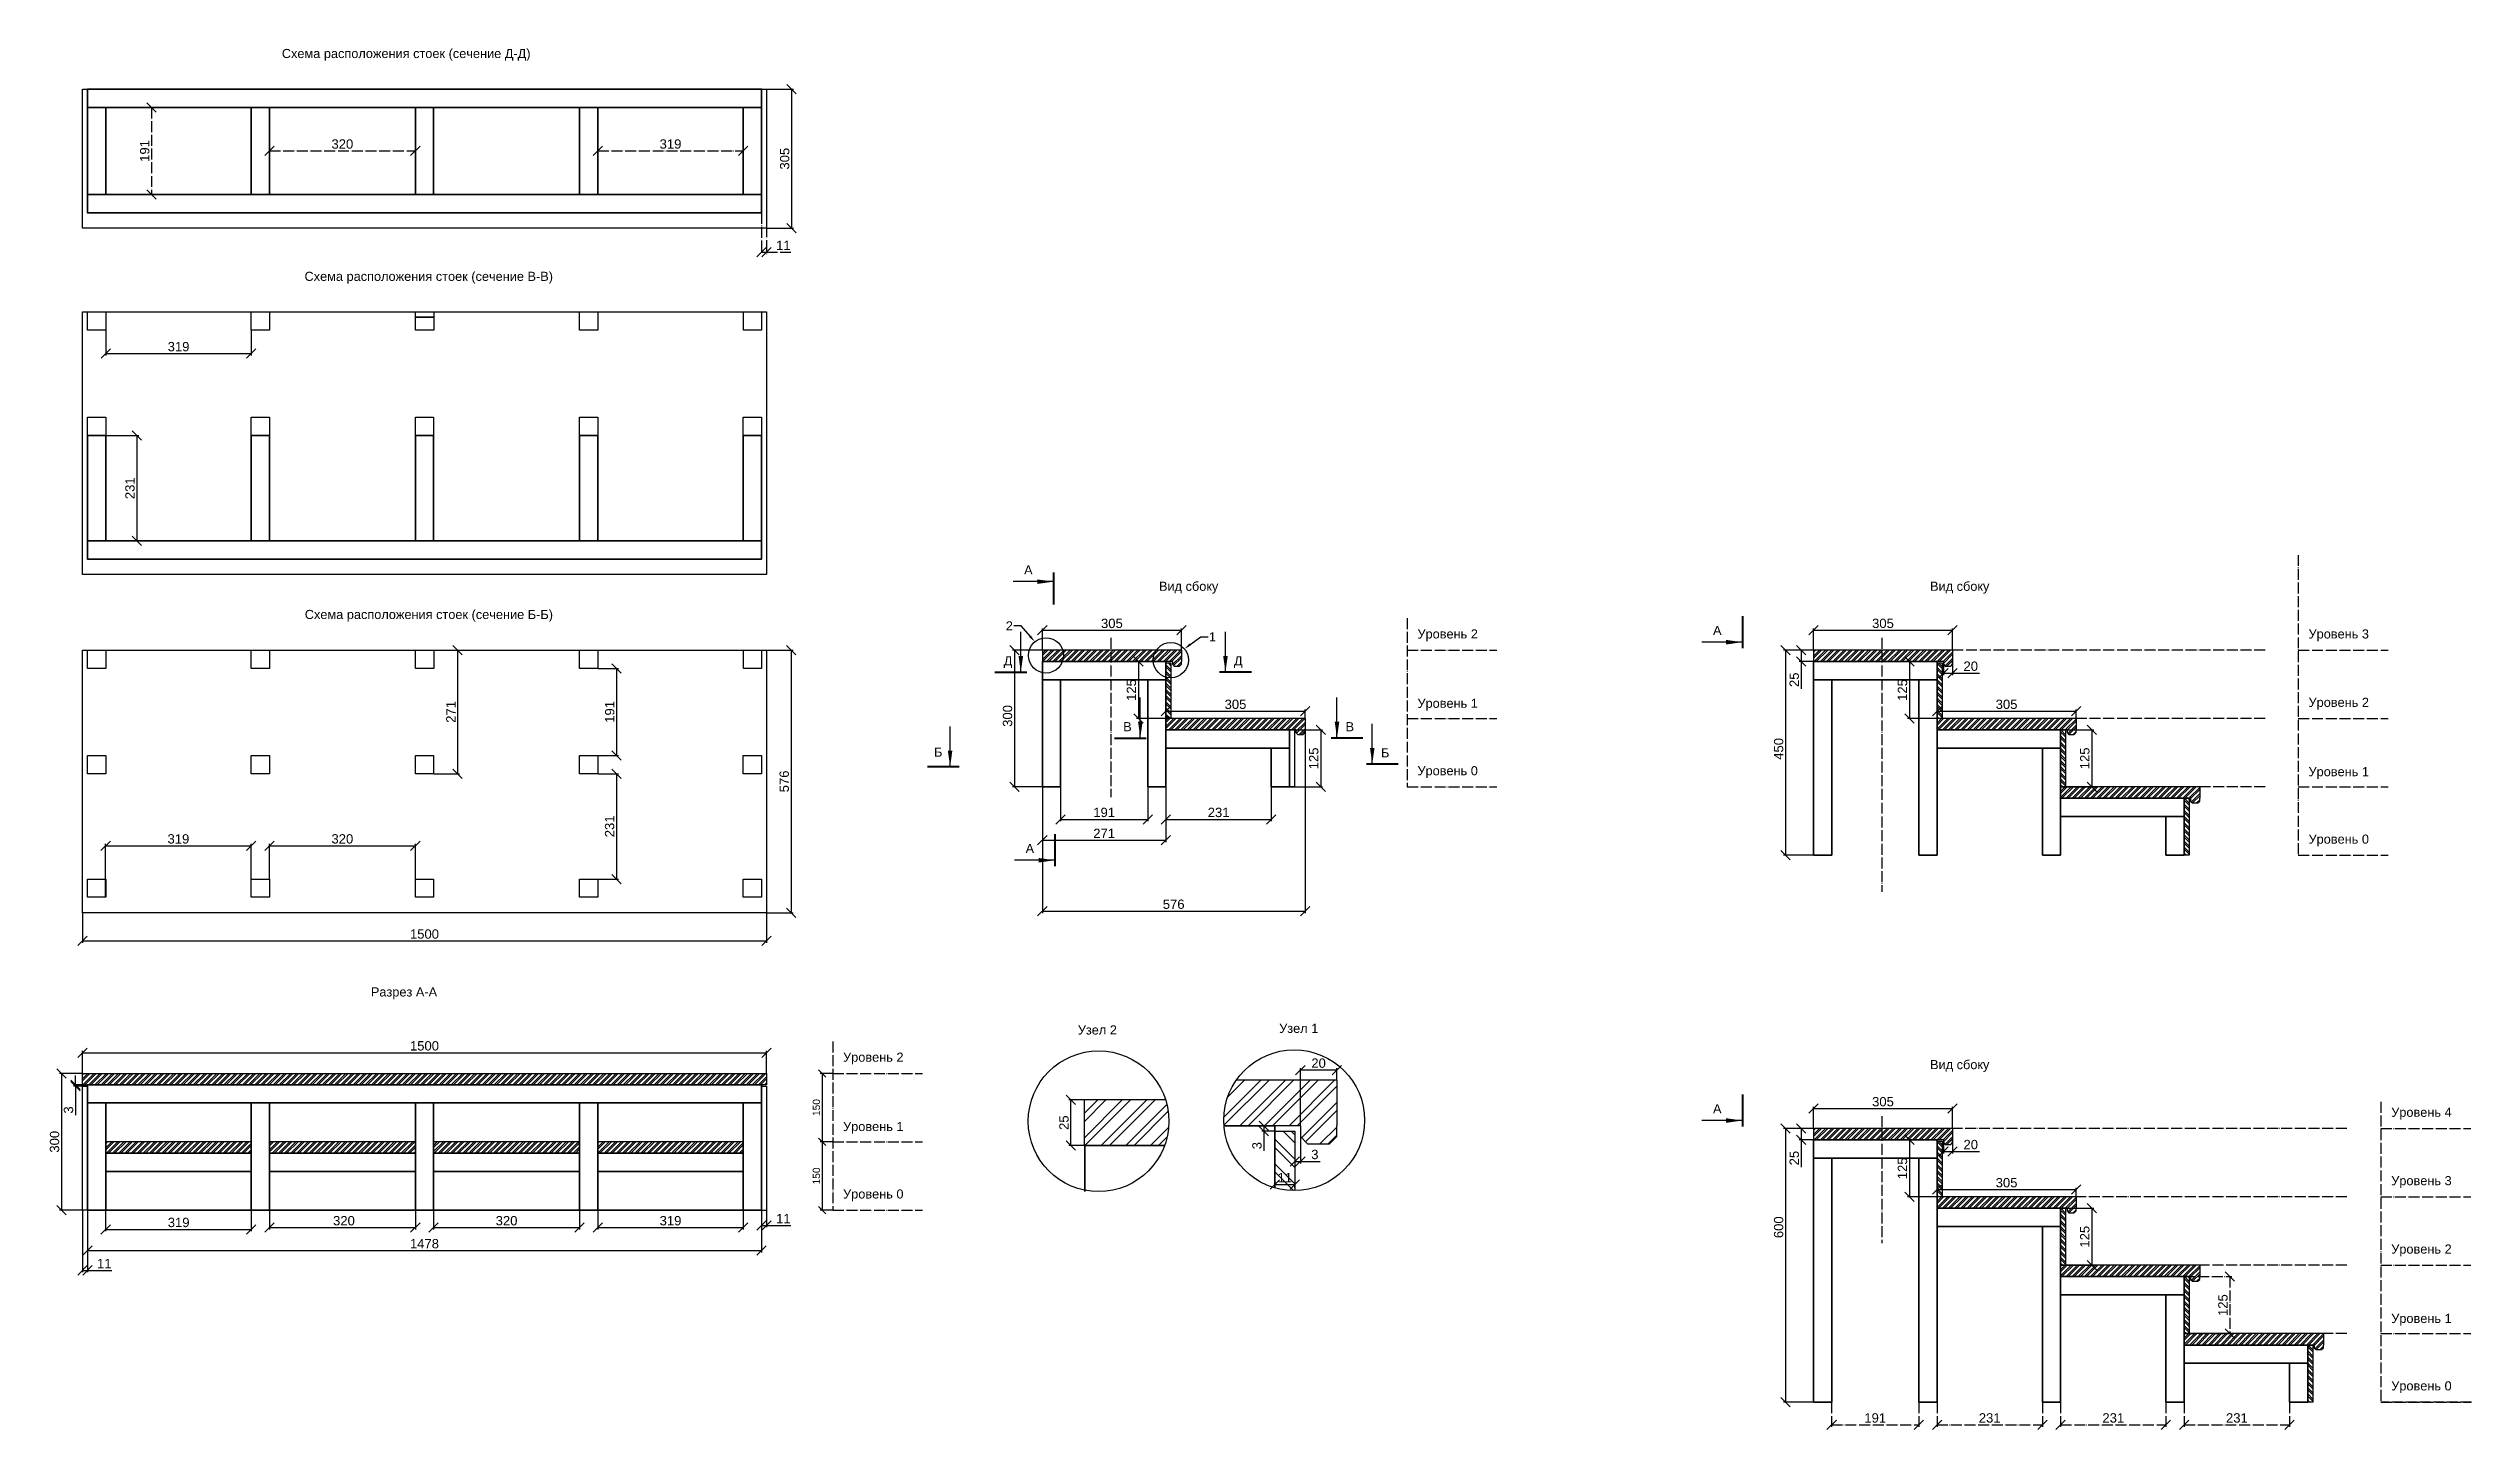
# Model space of a CAD drawing. Header units: millimetres. Extents: x 63961 to 114418, y 167972 to 194301.
# Drawn here: x 100494 to 105807, y 188342 to 191371 of the extents above; entities that cross this region are included whole.
import ezdxf
from ezdxf import colors
from ezdxf.entities.mleader import LeaderData, LeaderLine
from ezdxf.math import Vec2, Vec3

# ---------------------------------------------------------------- set-up
doc = ezdxf.new("R2010")
doc.units = ezdxf.units.MM
doc.linetypes.add('ACAD_ISO04W100', pattern=[30, 24, -3, 0, -3])
for name, color, linetype in [('Доска МПК 11х145х3000', 32, 'Continuous'), ('Заливка доски', 32, 'Continuous'), ('Заливка ступени', 52, 'Continuous'), ('Оси', 120, 'ACAD_ISO04W100'), ('Размеры', 140, 'Continuous'), ('Ступень СМ305', 52, 'Continuous')]:
    doc.layers.add(name, color=color, linetype=linetype)
doc.layers.add('Профиль 40x40', color=7, linetype='Continuous', lineweight=35)
doc.styles.get("Standard").update_dxf_attribs({"font": 'arial.ttf'})
doc.dimstyles.new('Копия Аннотативный', dxfattribs={"dimscale": 0, "dimtxt": 20.5, "dimasz": 20.5, "dimexe": 4.25, "dimexo": 0.625, "dimgap": 4.625, "dimtad": 1, "dimtxsty": 'Standard', "dimblk": 'OBLIQUE', "dimcen": 20.5, "dimclrd": 4, "dimclrt": 4, "dimadec": 0, "dimazin": 0, "dimtfac": 1, "dimtmove": 0, "dimatfit": 3, "dimfxl": 1, "dimtfillclr": 4, "dimarcsym": 0})
pattern_1 = [(225, (-804.172, 4554.453), (6.7351921, -6.7351921), []), (225, (-808.662, 4554.453), (6.7351921, -6.7351921), [])]
pattern_2 = [(135, (886.529, 5262.498), (-6.7351921, -6.7351921), []), (135, (886.529, 5266.988), (-6.7351921, -6.7351921), [])]
pattern_3 = [(225, (886.529, 5262.498), (6.7351921, -6.7351921), []), (225, (882.039, 5262.498), (6.7351921, -6.7351921), [])]
pattern_4 = [(135, (886.529, 4213.476), (-6.7351921, -6.7351921), []), (135, (886.529, 4217.966), (-6.7351921, -6.7351921), [])]
pattern_5 = [(225, (886.529, 4213.476), (6.7351921, -6.7351921), []), (225, (882.039, 4213.476), (6.7351921, -6.7351921), [])]

msp = doc.modelspace()

# ---------------------------------------------------------------- texts
at = {"layer": 'Оси'}
for s, p in [('Уровень 2', (103495.992, 190077.307)), ('Уровень 3', (105449.842, 190077.309)), ('Уровень 1', (103495.992, 189925.234)), ('Уровень 2', (105449.842, 189927.308)), ('Уровень 0', (103495.992, 189777.307)), ('Уровень 1', (105449.842, 189775.235)), ('Уровень 0', (105449.842, 189627.308)), ('Уровень 2', (102236.589, 189149.102)), ('Уровень 4', (105631.164, 189028.287)), ('Уровень 1', (102236.589, 188997.029)), ('Уровень 3', (105631.164, 188878.285)), ('Уровень 0', (102236.589, 188849.102)), ('Уровень 2', (105631.164, 188728.284)), ('Уровень 1', (105631.164, 188576.211)), ('Уровень 0', (105631.164, 188428.284))]:
    msp.add_text(s, height=20, dxfattribs=at).set_placement(p)
at = {"layer": 'Размеры'}
for p in [(102929.249, 190181.814), (104619.95, 190181.814), (104619.95, 189132.791)]:
    msp.add_text('Вид сбоку', height=20, dxfattribs=at).set_placement(p)
at = {"layer": 'Размеры', "color": 2, "char_height": 20}
for s, insert, attachment_point in [('Схема расположения стоек (сечение Д-Д)', (101551.32, 191370.216), 3), ('Схема расположения стоек (сечение В-В)', (101600.522, 190881.5), 3), ('А', (102652.167, 190237.694), 3), ('Схема расположения стоек (сечение Б-Б)', (101600.522, 190139.978), 3), ('Д', (102588.812, 190038.088), 1), ('Д', (103112.475, 190038.088), 3), ('В', (102850.83, 189893.815), 1), ('В', (103357.066, 189893.815), 3), ('Б', (102454.383, 189837.884), 3), ('Б', (103434.42, 189836.488), 3), ('А', (102655.417, 189626.702), 3), ('Разрез А-А', (101346.442, 189312.16), 3)]:
    msp.add_mtext(s, dxfattribs=dict(at, insert=insert, attachment_point=attachment_point))
at = {"layer": 'Размеры', "char_height": 20, "attachment_point": 3}
for s, insert in [('A', (104162.705, 190104.938)), ('Узел 2', (102836.974, 189228.846)), ('Узел 1', (103278.555, 189232.337)), ('A', (104162.705, 189055.916))]:
    msp.add_mtext(s, dxfattribs=dict(at, insert=insert))

# ---------------------------------------------------------------- blocks, each defined once
blk = doc.blocks.new('Ступень из ДПК CM 305')
at = {"layer": 'Ступень СМ305'}
for p, q in [((103547.4, 186120.8), (103242.4, 186120.8)), ((103242.4, 186120.8), (103242.4, 186095.8)), ((103547.4, 186120.8), (103547.4, 186095.8)), ((103527.4, 186095.8), (103242.4, 186095.8)), ((103527.4, 186095.8), (103524.4, 186095.8)), ((103527.4, 186095.8), (103527.4, 186089.8)), ((103527.4, 186089.8), (103531.4, 186085.8)), ((103531.4, 186085.8), (103543.4, 186085.8)), ((103543.4, 186085.8), (103547.4, 186089.8)), ((103547.4, 186089.8), (103547.4, 186095.8))]:
    blk.add_line(p, q, dxfattribs=at)
blk = doc.blocks.new('_Oblique')
at = {"color": 0, "linetype": 'ByBlock', "lineweight": -2}
blk.add_line((-0.5, -0.5), (0.5, 0.5), dxfattribs=at)
blk = doc.blocks.new('*D112')
at = {"layer": 'Defpoints', "color": 0, "transparency": 16777216}
for p in [(102673.5, 190051.8), (102612.4, 189751.8), (102673.5, 189751.8)]:
    blk.add_point(p, dxfattribs=at)
at = {"layer": 'Размеры', "color": 0, "lineweight": -2, "transparency": 16777216}
for p, q in [((102672.9, 190051.8), (102608.2, 190051.8)), ((102672.9, 189751.8), (102608.2, 189751.8))]:
    blk.add_line(p, q, dxfattribs=at)
at = {"layer": 'Размеры', "color": 4, "lineweight": -2, "transparency": 16777216}
blk.add_line((102612.4, 190051.8), (102612.4, 189751.8), dxfattribs=at)
at = {"layer": 'Размеры', "color": 4, "lineweight": -2, "transparency": 16777216, "xscale": 20.5, "yscale": 20.5, "zscale": 20.5}
for p, rotation in [((102612.4, 190051.8), 90), ((102612.4, 189751.8), 270)]:
    blk.add_blockref('_Oblique', p, dxfattribs=dict(at, rotation=rotation))
at = {"layer": 'Размеры', "color": 4, "transparency": 16777216, "insert": (102597.3, 189907.4), "char_height": 20.5, "attachment_point": 5, "rotation": 90}
blk.add_mtext('300', dxfattribs=at)
blk = doc.blocks.new('*D113')
at = {"layer": 'Defpoints', "color": 0, "transparency": 16777216}
for p in [(102673.5, 190051.8), (102978.5, 190095.2), (102978.5, 190051.8)]:
    blk.add_point(p, dxfattribs=at)
at = {"layer": 'Заливка ступени', "color": 0, "lineweight": -2, "transparency": 16777216}
for p, q in [((102673.5, 190052.4), (102673.5, 190099.4)), ((102978.5, 190052.4), (102978.5, 190099.4))]:
    blk.add_line(p, q, dxfattribs=at)
at = {"layer": 'Заливка ступени', "color": 4, "lineweight": -2, "transparency": 16777216}
blk.add_line((102673.5, 190095.2), (102978.5, 190095.2), dxfattribs=at)
at = {"layer": 'Заливка ступени', "color": 4, "lineweight": -2, "transparency": 16777216, "xscale": 20.5, "yscale": 20.5, "zscale": 20.5, "rotation": 180}
blk.add_blockref('_Oblique', (102673.5, 190095.2), dxfattribs=at)
at = {"layer": 'Заливка ступени', "color": 4, "lineweight": -2, "transparency": 16777216, "xscale": 20.5, "yscale": 20.5, "zscale": 20.5}
blk.add_blockref('_Oblique', (102978.5, 190095.2), dxfattribs=at)
at = {"layer": 'Заливка ступени', "color": 4, "transparency": 16777216, "insert": (102826, 190110.3), "char_height": 20.5, "attachment_point": 5}
blk.add_mtext('305', dxfattribs=at)
blk = doc.blocks.new('*D114')
at = {"layer": 'Defpoints', "color": 0, "transparency": 16777216}
for p in [(102944.5, 189901.8), (103249.5, 189917.7), (103249.5, 189901.8)]:
    blk.add_point(p, dxfattribs=at)
at = {"layer": 'Размеры', "color": 0, "lineweight": -2, "transparency": 16777216}
for p, q in [((102944.5, 189902.4), (102944.5, 189921.9)), ((103249.5, 189902.4), (103249.5, 189921.9))]:
    blk.add_line(p, q, dxfattribs=at)
at = {"layer": 'Размеры', "color": 4, "lineweight": -2, "transparency": 16777216}
blk.add_line((102944.5, 189917.7), (103249.5, 189917.7), dxfattribs=at)
at = {"layer": 'Размеры', "color": 4, "lineweight": -2, "transparency": 16777216, "xscale": 20.5, "yscale": 20.5, "zscale": 20.5, "rotation": 180}
blk.add_blockref('_Oblique', (102944.5, 189917.7), dxfattribs=at)
at = {"layer": 'Размеры', "color": 4, "lineweight": -2, "transparency": 16777216, "xscale": 20.5, "yscale": 20.5, "zscale": 20.5}
blk.add_blockref('_Oblique', (103249.5, 189917.7), dxfattribs=at)
at = {"layer": 'Размеры', "color": 4, "transparency": 16777216, "insert": (103097, 189932.8), "char_height": 20.5, "attachment_point": 5}
blk.add_mtext('305', dxfattribs=at)
blk = doc.blocks.new('*D115')
at = {"layer": 'Defpoints', "color": 0, "transparency": 16777216}
for p in [(103215.5, 189876.8), (103215.5, 189751.8), (103283.8, 189751.8)]:
    blk.add_point(p, dxfattribs=at)
at = {"layer": 'Размеры', "color": 0, "lineweight": -2, "transparency": 16777216}
for p, q in [((103216.2, 189876.8), (103288, 189876.8)), ((103216.2, 189751.8), (103288, 189751.8))]:
    blk.add_line(p, q, dxfattribs=at)
at = {"layer": 'Размеры', "color": 4, "lineweight": -2, "transparency": 16777216}
blk.add_line((103283.8, 189876.8), (103283.8, 189751.8), dxfattribs=at)
at = {"layer": 'Размеры', "color": 4, "lineweight": -2, "transparency": 16777216, "xscale": 20.5, "yscale": 20.5, "zscale": 20.5}
for p, rotation in [((103283.8, 189876.8), 90), ((103283.8, 189751.8), 270)]:
    blk.add_blockref('_Oblique', p, dxfattribs=dict(at, rotation=rotation))
at = {"layer": 'Размеры', "color": 4, "transparency": 16777216, "insert": (103268.7, 189814.3), "char_height": 20.5, "attachment_point": 5, "rotation": 90}
blk.add_mtext('125', dxfattribs=at)
blk = doc.blocks.new('*D116')
at = {"layer": 'Defpoints', "color": 0, "transparency": 16777216}
for p in [(102944.5, 190026.8), (102884, 189901.8), (102944.5, 189901.8)]:
    blk.add_point(p, dxfattribs=at)
at = {"layer": 'Размеры', "color": 0, "lineweight": -2, "transparency": 16777216}
for p, q in [((102943.9, 190026.8), (102879.8, 190026.8)), ((102943.9, 189901.8), (102879.8, 189901.8))]:
    blk.add_line(p, q, dxfattribs=at)
at = {"layer": 'Размеры', "color": 4, "lineweight": -2, "transparency": 16777216}
blk.add_line((102884, 190026.8), (102884, 189901.8), dxfattribs=at)
at = {"layer": 'Размеры', "color": 4, "lineweight": -2, "transparency": 16777216, "xscale": 20.5, "yscale": 20.5, "zscale": 20.5}
for p, rotation in [((102884, 190026.8), 90), ((102884, 189901.8), 270)]:
    blk.add_blockref('_Oblique', p, dxfattribs=dict(at, rotation=rotation))
at = {"layer": 'Размеры', "color": 4, "transparency": 16777216, "insert": (102868.9, 189964.3), "char_height": 20.5, "attachment_point": 5, "rotation": 90}
blk.add_mtext('125', dxfattribs=at)
blk = doc.blocks.new('*D117')
at = {"layer": 'Defpoints', "color": 0, "transparency": 16777216}
for p in [(104364.2, 190051.8), (104303.1, 189601.8), (104364.2, 189601.8)]:
    blk.add_point(p, dxfattribs=at)
at = {"layer": 'Размеры', "color": 0, "lineweight": -2, "transparency": 16777216}
for p, q in [((104363.6, 190051.8), (104298.9, 190051.8)), ((104363.6, 189601.8), (104298.9, 189601.8))]:
    blk.add_line(p, q, dxfattribs=at)
at = {"layer": 'Размеры', "color": 4, "lineweight": -2, "transparency": 16777216}
blk.add_line((104303.1, 190051.8), (104303.1, 189601.8), dxfattribs=at)
at = {"layer": 'Размеры', "color": 4, "lineweight": -2, "transparency": 16777216, "xscale": 20.5, "yscale": 20.5, "zscale": 20.5}
for p, rotation in [((104303.1, 190051.8), 90), ((104303.1, 189601.8), 270)]:
    blk.add_blockref('_Oblique', p, dxfattribs=dict(at, rotation=rotation))
at = {"layer": 'Размеры', "color": 4, "transparency": 16777216, "insert": (104288, 189835.2), "char_height": 20.5, "attachment_point": 5, "rotation": 90}
blk.add_mtext('450', dxfattribs=at)
blk = doc.blocks.new('*D118')
at = {"layer": 'Defpoints', "color": 0, "transparency": 16777216}
for p in [(104364.2, 190051.8), (104669.2, 190095.2), (104669.2, 190051.8)]:
    blk.add_point(p, dxfattribs=at)
at = {"layer": 'Размеры', "color": 0, "lineweight": -2, "transparency": 16777216}
for p, q in [((104364.2, 190052.4), (104364.2, 190099.4)), ((104669.2, 190052.4), (104669.2, 190099.4))]:
    blk.add_line(p, q, dxfattribs=at)
at = {"layer": 'Размеры', "color": 4, "lineweight": -2, "transparency": 16777216}
blk.add_line((104364.2, 190095.2), (104669.2, 190095.2), dxfattribs=at)
at = {"layer": 'Размеры', "color": 4, "lineweight": -2, "transparency": 16777216, "xscale": 20.5, "yscale": 20.5, "zscale": 20.5, "rotation": 180}
blk.add_blockref('_Oblique', (104364.2, 190095.2), dxfattribs=at)
at = {"layer": 'Размеры', "color": 4, "lineweight": -2, "transparency": 16777216, "xscale": 20.5, "yscale": 20.5, "zscale": 20.5}
blk.add_blockref('_Oblique', (104669.2, 190095.2), dxfattribs=at)
at = {"layer": 'Размеры', "color": 4, "transparency": 16777216, "insert": (104516.7, 190110.3), "char_height": 20.5, "attachment_point": 5}
blk.add_mtext('305', dxfattribs=at)
blk = doc.blocks.new('*D119')
at = {"layer": 'Defpoints', "color": 0, "transparency": 16777216}
for p in [(104635.2, 189901.8), (104940.2, 189917.7), (104940.2, 189901.8)]:
    blk.add_point(p, dxfattribs=at)
at = {"layer": 'Размеры', "color": 0, "lineweight": -2, "transparency": 16777216}
for p, q in [((104635.2, 189902.4), (104635.2, 189921.9)), ((104940.2, 189902.4), (104940.2, 189921.9))]:
    blk.add_line(p, q, dxfattribs=at)
at = {"layer": 'Размеры', "color": 4, "lineweight": -2, "transparency": 16777216}
blk.add_line((104635.2, 189917.7), (104940.2, 189917.7), dxfattribs=at)
at = {"layer": 'Размеры', "color": 4, "lineweight": -2, "transparency": 16777216, "xscale": 20.5, "yscale": 20.5, "zscale": 20.5, "rotation": 180}
blk.add_blockref('_Oblique', (104635.2, 189917.7), dxfattribs=at)
at = {"layer": 'Размеры', "color": 4, "lineweight": -2, "transparency": 16777216, "xscale": 20.5, "yscale": 20.5, "zscale": 20.5}
blk.add_blockref('_Oblique', (104940.2, 189917.7), dxfattribs=at)
at = {"layer": 'Размеры', "color": 4, "transparency": 16777216, "insert": (104787.7, 189932.8), "char_height": 20.5, "attachment_point": 5}
blk.add_mtext('305', dxfattribs=at)
blk = doc.blocks.new('*D157')
at = {"layer": 'Defpoints', "color": 0, "transparency": 16777216}
for p in [(104649.2, 190026.8), (104669.2, 190026.8), (104669.2, 190001.3)]:
    blk.add_point(p, dxfattribs=at)
at = {"layer": 'Размеры', "color": 0, "lineweight": -2, "transparency": 16777216}
for p, q in [((104649.2, 190026.2), (104649.2, 189997)), ((104669.2, 190026.2), (104669.2, 189997))]:
    blk.add_line(p, q, dxfattribs=at)
at = {"layer": 'Размеры', "color": 4, "lineweight": -2, "transparency": 16777216}
for p, q in [((104649.2, 190001.3), (104669.2, 190001.3)), ((104669.2, 190001.3), (104728.6, 190001.3))]:
    blk.add_line(p, q, dxfattribs=at)
at = {"layer": 'Размеры', "color": 4, "lineweight": -2, "transparency": 16777216, "xscale": 20.5, "yscale": 20.5, "zscale": 20.5, "rotation": 180}
blk.add_blockref('_Oblique', (104649.2, 190001.3), dxfattribs=at)
at = {"layer": 'Размеры', "color": 4, "lineweight": -2, "transparency": 16777216, "xscale": 20.5, "yscale": 20.5, "zscale": 20.5}
blk.add_blockref('_Oblique', (104669.2, 190001.3), dxfattribs=at)
at = {"layer": 'Размеры', "color": 4, "transparency": 16777216, "insert": (104709.2, 190016.4), "char_height": 20.5, "attachment_point": 5}
blk.add_mtext('20', dxfattribs=at)
blk = doc.blocks.new('*D158')
at = {"layer": 'Defpoints', "color": 0, "transparency": 16777216}
for p in [(104906.2, 189876.8), (104906.2, 189751.8), (104974.5, 189751.8)]:
    blk.add_point(p, dxfattribs=at)
at = {"layer": 'Размеры', "color": 0, "lineweight": -2, "transparency": 16777216}
for p, q in [((104906.9, 189876.8), (104978.7, 189876.8)), ((104906.9, 189751.8), (104978.7, 189751.8))]:
    blk.add_line(p, q, dxfattribs=at)
at = {"layer": 'Размеры', "color": 4, "lineweight": -2, "transparency": 16777216}
blk.add_line((104974.5, 189876.8), (104974.5, 189751.8), dxfattribs=at)
at = {"layer": 'Размеры', "color": 4, "lineweight": -2, "transparency": 16777216, "xscale": 20.5, "yscale": 20.5, "zscale": 20.5}
for p, rotation in [((104974.5, 189876.8), 90), ((104974.5, 189751.8), 270)]:
    blk.add_blockref('_Oblique', p, dxfattribs=dict(at, rotation=rotation))
at = {"layer": 'Размеры', "color": 4, "transparency": 16777216, "insert": (104959.4, 189814.3), "char_height": 20.5, "attachment_point": 5, "rotation": 90}
blk.add_mtext('125', dxfattribs=at)
blk = doc.blocks.new('*D159')
at = {"layer": 'Defpoints', "color": 0, "transparency": 16777216}
for p in [(104635.2, 190026.8), (104574.7, 189901.8), (104635.2, 189901.8)]:
    blk.add_point(p, dxfattribs=at)
at = {"layer": 'Размеры', "color": 0, "lineweight": -2, "transparency": 16777216}
for p, q in [((104634.6, 190026.8), (104570.5, 190026.8)), ((104634.6, 189901.8), (104570.5, 189901.8))]:
    blk.add_line(p, q, dxfattribs=at)
at = {"layer": 'Размеры', "color": 4, "lineweight": -2, "transparency": 16777216}
blk.add_line((104574.7, 190026.8), (104574.7, 189901.8), dxfattribs=at)
at = {"layer": 'Размеры', "color": 4, "lineweight": -2, "transparency": 16777216, "xscale": 20.5, "yscale": 20.5, "zscale": 20.5}
for p, rotation in [((104574.7, 190026.8), 90), ((104574.7, 189901.8), 270)]:
    blk.add_blockref('_Oblique', p, dxfattribs=dict(at, rotation=rotation))
at = {"layer": 'Размеры', "color": 4, "transparency": 16777216, "insert": (104559.6, 189964.3), "char_height": 20.5, "attachment_point": 5, "rotation": 90}
blk.add_mtext('125', dxfattribs=at)
blk = doc.blocks.new('*D160')
at = {"layer": 'Defpoints', "color": 0, "transparency": 16777216}
for p in [(104363.6, 190051.8), (104337.3, 190026.8), (104364.2, 190026.8)]:
    blk.add_point(p, dxfattribs=at)
at = {"layer": 'Размеры', "color": 0, "lineweight": -2, "transparency": 16777216}
for p, q in [((104363, 190051.8), (104333.1, 190051.8)), ((104363.6, 190026.8), (104333.1, 190026.8))]:
    blk.add_line(p, q, dxfattribs=at)
at = {"layer": 'Размеры', "color": 4, "lineweight": -2, "transparency": 16777216}
for p, q in [((104337.3, 190051.8), (104337.3, 190026.8)), ((104337.3, 190026.8), (104337.3, 189967.2))]:
    blk.add_line(p, q, dxfattribs=at)
at = {"layer": 'Размеры', "color": 4, "lineweight": -2, "transparency": 16777216, "xscale": 20.5, "yscale": 20.5, "zscale": 20.5}
for p, rotation in [((104337.3, 190051.8), 90), ((104337.3, 190026.8), 270)]:
    blk.add_blockref('_Oblique', p, dxfattribs=dict(at, rotation=rotation))
at = {"layer": 'Размеры', "color": 4, "transparency": 16777216, "insert": (104322.2, 189986.7), "char_height": 20.5, "attachment_point": 5, "rotation": 90}
blk.add_mtext('25', dxfattribs=at)
blk = doc.blocks.new('*D135')
at = {"layer": 'Defpoints', "color": 0, "transparency": 16777216}
for p in [(103159.3, 188996.8), (103183.2, 189008.8), (103183.2, 188996.8)]:
    blk.add_point(p, dxfattribs=at)
at = {"layer": 'Размеры', "color": 0, "lineweight": -2, "transparency": 16777216}
for p, q in [((103182.6, 189008.8), (103155, 189008.8)), ((103182.6, 188996.8), (103155, 188996.8))]:
    blk.add_line(p, q, dxfattribs=at)
at = {"layer": 'Размеры', "color": 4, "lineweight": -2, "transparency": 16777216}
for p, q in [((103159.3, 189008.8), (103159.3, 188996.8)), ((103159.3, 188996.8), (103159.3, 188953.6))]:
    blk.add_line(p, q, dxfattribs=at)
at = {"layer": 'Размеры', "color": 4, "lineweight": -2, "transparency": 16777216, "xscale": 20.5, "yscale": 20.5, "zscale": 20.5}
for p, rotation in [((103159.3, 189008.8), 90), ((103159.3, 188996.8), 270)]:
    blk.add_blockref('_Oblique', p, dxfattribs=dict(at, rotation=rotation))
at = {"layer": 'Размеры', "color": 4, "transparency": 16777216, "insert": (103144.2, 188965), "char_height": 20.5, "attachment_point": 5, "rotation": 90}
blk.add_mtext('3', dxfattribs=at)
blk = doc.blocks.new('*D136')
at = {"layer": 'Defpoints', "color": 0, "transparency": 16777216}
for p in [(103227.2, 188996.8), (103239.2, 188996.8), (103239.2, 188930.5)]:
    blk.add_point(p, dxfattribs=at)
at = {"layer": 'Размеры', "color": 0, "lineweight": -2, "transparency": 16777216}
for p, q in [((103227.2, 188996.2), (103227.2, 188926.2)), ((103239.2, 188996.2), (103239.2, 188926.2))]:
    blk.add_line(p, q, dxfattribs=at)
at = {"layer": 'Размеры', "color": 4, "lineweight": -2, "transparency": 16777216}
for p, q in [((103227.2, 188930.5), (103239.2, 188930.5)), ((103239.2, 188930.5), (103282.4, 188930.5))]:
    blk.add_line(p, q, dxfattribs=at)
at = {"layer": 'Размеры', "color": 4, "lineweight": -2, "transparency": 16777216, "xscale": 20.5, "yscale": 20.5, "zscale": 20.5, "rotation": 180}
blk.add_blockref('_Oblique', (103227.2, 188930.5), dxfattribs=at)
at = {"layer": 'Размеры', "color": 4, "lineweight": -2, "transparency": 16777216, "xscale": 20.5, "yscale": 20.5, "zscale": 20.5}
blk.add_blockref('_Oblique', (103239.2, 188930.5), dxfattribs=at)
at = {"layer": 'Размеры', "color": 4, "transparency": 16777216, "insert": (103271, 188945.6), "char_height": 20.5, "attachment_point": 5}
blk.add_mtext('3', dxfattribs=at)
blk = doc.blocks.new('*D137')
at = {"layer": 'Defpoints', "color": 0, "transparency": 16777216}
for p in [(102736.1, 189065.4), (102765.2, 189065.4), (102765.2, 188965.4)]:
    blk.add_point(p, dxfattribs=at)
at = {"layer": 'Размеры', "color": 0, "lineweight": -2, "transparency": 16777216}
for p, q in [((102764.6, 189065.4), (102731.9, 189065.4)), ((102764.6, 188965.4), (102731.9, 188965.4))]:
    blk.add_line(p, q, dxfattribs=at)
at = {"layer": 'Размеры', "color": 4, "lineweight": -2, "transparency": 16777216}
blk.add_line((102736.1, 188965.4), (102736.1, 189065.4), dxfattribs=at)
at = {"layer": 'Размеры', "color": 4, "lineweight": -2, "transparency": 16777216, "xscale": 20.5, "yscale": 20.5, "zscale": 20.5}
for p, rotation in [((102736.1, 189065.4), 90), ((102736.1, 188965.4), 270)]:
    blk.add_blockref('_Oblique', p, dxfattribs=dict(at, rotation=rotation))
at = {"layer": 'Размеры', "color": 4, "transparency": 16777216, "insert": (102721, 189015.4), "char_height": 20.5, "attachment_point": 5, "rotation": 90}
blk.add_mtext('25', dxfattribs=at)
blk = doc.blocks.new('*D138')
at = {"layer": 'Defpoints', "color": 0, "transparency": 16777216}
for p in [(103239.2, 189130.8), (103319.2, 189108.8), (103239.2, 189008.8)]:
    blk.add_point(p, dxfattribs=at)
at = {"layer": 'Размеры', "color": 0, "lineweight": -2, "transparency": 16777216}
for p, q in [((103239.2, 189009.4), (103239.2, 189135.1)), ((103319.2, 189109.4), (103319.2, 189135.1))]:
    blk.add_line(p, q, dxfattribs=at)
at = {"layer": 'Размеры', "color": 4, "lineweight": -2, "transparency": 16777216}
blk.add_line((103319.2, 189130.8), (103239.2, 189130.8), dxfattribs=at)
at = {"layer": 'Размеры', "color": 4, "lineweight": -2, "transparency": 16777216, "xscale": 20.5, "yscale": 20.5, "zscale": 20.5, "rotation": 180}
blk.add_blockref('_Oblique', (103239.2, 189130.8), dxfattribs=at)
at = {"layer": 'Размеры', "color": 4, "lineweight": -2, "transparency": 16777216, "xscale": 20.5, "yscale": 20.5, "zscale": 20.5}
blk.add_blockref('_Oblique', (103319.2, 189130.8), dxfattribs=at)
at = {"layer": 'Размеры', "color": 4, "transparency": 16777216, "insert": (103279.2, 189145.9), "char_height": 20.5, "attachment_point": 5}
blk.add_mtext('20', dxfattribs=at)
blk = doc.blocks.new('*D139')
at = {"layer": 'Defpoints', "color": 0, "transparency": 16777216}
for p in [(103227.2, 188880), (103183.2, 188872.5), (103227.2, 188872.1)]:
    blk.add_point(p, dxfattribs=at)
at = {"layer": 'Размеры', "color": 0, "lineweight": -2, "transparency": 16777216}
for p, q in [((103183.2, 188873.1), (103183.2, 188884.3)), ((103227.2, 188872.8), (103227.2, 188884.3))]:
    blk.add_line(p, q, dxfattribs=at)
at = {"layer": 'Размеры', "color": 4, "lineweight": -2, "transparency": 16777216}
blk.add_line((103183.2, 188880), (103227.2, 188880), dxfattribs=at)
at = {"layer": 'Размеры', "color": 4, "lineweight": -2, "transparency": 16777216, "xscale": 20.5, "yscale": 20.5, "zscale": 20.5, "rotation": 180}
blk.add_blockref('_Oblique', (103183.2, 188880), dxfattribs=at)
at = {"layer": 'Размеры', "color": 4, "lineweight": -2, "transparency": 16777216, "xscale": 20.5, "yscale": 20.5, "zscale": 20.5}
blk.add_blockref('_Oblique', (103227.2, 188880), dxfattribs=at)
at = {"layer": 'Размеры', "color": 4, "transparency": 16777216, "insert": (103205.2, 188894.9), "char_height": 20.5, "attachment_point": 5}
blk.add_mtext('11', dxfattribs=at)
blk = doc.blocks.new('*D141')
at = {"layer": 'Defpoints', "color": 0, "transparency": 16777216}
for p in [(102713.5, 189751.8), (102904.5, 189751.8), (102904.5, 189680.6)]:
    blk.add_point(p, dxfattribs=at)
at = {"layer": 'Размеры', "color": 0, "lineweight": -2, "transparency": 16777216}
for p, q in [((102713.5, 189751.2), (102713.5, 189676.4)), ((102904.5, 189751.2), (102904.5, 189676.4))]:
    blk.add_line(p, q, dxfattribs=at)
at = {"layer": 'Размеры', "color": 4, "lineweight": -2, "transparency": 16777216}
blk.add_line((102713.5, 189680.6), (102904.5, 189680.6), dxfattribs=at)
at = {"layer": 'Размеры', "color": 4, "lineweight": -2, "transparency": 16777216, "xscale": 20.5, "yscale": 20.5, "zscale": 20.5, "rotation": 180}
blk.add_blockref('_Oblique', (102713.5, 189680.6), dxfattribs=at)
at = {"layer": 'Размеры', "color": 4, "lineweight": -2, "transparency": 16777216, "xscale": 20.5, "yscale": 20.5, "zscale": 20.5}
blk.add_blockref('_Oblique', (102904.5, 189680.6), dxfattribs=at)
at = {"layer": 'Размеры', "color": 4, "transparency": 16777216, "insert": (102809, 189695.7), "char_height": 20.5, "attachment_point": 5}
blk.add_mtext('191', dxfattribs=at)
blk = doc.blocks.new('*D142')
at = {"layer": 'Defpoints', "color": 0, "transparency": 16777216}
for p in [(102068.7, 189168.7), (100568.7, 189123.6), (102068.7, 189123.6)]:
    blk.add_point(p, dxfattribs=at)
at = {"layer": 'Размеры', "color": 0, "lineweight": -2, "transparency": 16777216}
for p, q in [((100568.7, 189124.2), (100568.7, 189173)), ((102068.7, 189124.2), (102068.7, 189173))]:
    blk.add_line(p, q, dxfattribs=at)
at = {"layer": 'Размеры', "color": 4, "lineweight": -2, "transparency": 16777216}
blk.add_line((100568.7, 189168.7), (102068.7, 189168.7), dxfattribs=at)
at = {"layer": 'Размеры', "color": 4, "lineweight": -2, "transparency": 16777216, "xscale": 20.5, "yscale": 20.5, "zscale": 20.5, "rotation": 180}
blk.add_blockref('_Oblique', (100568.7, 189168.7), dxfattribs=at)
at = {"layer": 'Размеры', "color": 4, "lineweight": -2, "transparency": 16777216, "xscale": 20.5, "yscale": 20.5, "zscale": 20.5}
blk.add_blockref('_Oblique', (102068.7, 189168.7), dxfattribs=at)
at = {"layer": 'Размеры', "color": 4, "transparency": 16777216, "insert": (101318.7, 189183.8), "char_height": 20.5, "attachment_point": 5}
blk.add_mtext('1500', dxfattribs=at)
blk = doc.blocks.new('*D143')
at = {"layer": 'Defpoints', "color": 0, "transparency": 16777216}
for p in [(100568.7, 189123.6), (100522.8, 188823.6), (100568.7, 188823.6)]:
    blk.add_point(p, dxfattribs=at)
at = {"layer": 'Размеры', "color": 0, "lineweight": -2, "transparency": 16777216}
for p, q in [((100568.1, 189123.6), (100518.6, 189123.6)), ((100568.1, 188823.6), (100518.6, 188823.6))]:
    blk.add_line(p, q, dxfattribs=at)
at = {"layer": 'Размеры', "color": 4, "lineweight": -2, "transparency": 16777216}
blk.add_line((100522.8, 189123.6), (100522.8, 188823.6), dxfattribs=at)
at = {"layer": 'Размеры', "color": 4, "lineweight": -2, "transparency": 16777216, "xscale": 20.5, "yscale": 20.5, "zscale": 20.5}
for p, rotation in [((100522.8, 189123.6), 90), ((100522.8, 188823.6), 270)]:
    blk.add_blockref('_Oblique', p, dxfattribs=dict(at, rotation=rotation))
at = {"layer": 'Размеры', "color": 4, "transparency": 16777216, "insert": (100507.7, 188973.6), "char_height": 20.5, "attachment_point": 5, "rotation": 90}
blk.add_mtext('300', dxfattribs=at)
blk = doc.blocks.new('*D144')
at = {"layer": 'Defpoints', "color": 0, "transparency": 16777216}
for p in [(100568.7, 188823.6), (100579.7, 188823.6), (100579.7, 188691.6)]:
    blk.add_point(p, dxfattribs=at)
at = {"layer": 'Размеры', "color": 0, "lineweight": -2, "transparency": 16777216}
for p, q in [((100568.7, 188823), (100568.7, 188687.4)), ((100579.7, 188823), (100579.7, 188687.4))]:
    blk.add_line(p, q, dxfattribs=at)
at = {"layer": 'Размеры', "color": 4, "lineweight": -2, "transparency": 16777216}
for p, q in [((100568.7, 188691.6), (100579.7, 188691.6)), ((100579.7, 188691.6), (100633, 188691.6))]:
    blk.add_line(p, q, dxfattribs=at)
at = {"layer": 'Размеры', "color": 4, "lineweight": -2, "transparency": 16777216, "xscale": 20.5, "yscale": 20.5, "zscale": 20.5, "rotation": 180}
blk.add_blockref('_Oblique', (100568.7, 188691.6), dxfattribs=at)
at = {"layer": 'Размеры', "color": 4, "lineweight": -2, "transparency": 16777216, "xscale": 20.5, "yscale": 20.5, "zscale": 20.5}
blk.add_blockref('_Oblique', (100579.7, 188691.6), dxfattribs=at)
at = {"layer": 'Размеры', "color": 4, "transparency": 16777216, "insert": (100616.6, 188706.5), "char_height": 20.5, "attachment_point": 5}
blk.add_mtext('11', dxfattribs=at)
blk = doc.blocks.new('*D145')
at = {"layer": 'Defpoints', "color": 0, "transparency": 16777216}
for p in [(100553.4, 189095.6), (100568.7, 189098.6), (100568.7, 189095.6)]:
    blk.add_point(p, dxfattribs=at)
at = {"layer": 'Размеры', "color": 0, "lineweight": -2, "transparency": 16777216}
for p, q in [((100568.1, 189098.6), (100549.2, 189098.6)), ((100568.1, 189095.6), (100549.2, 189095.6))]:
    blk.add_line(p, q, dxfattribs=at)
at = {"layer": 'Размеры', "color": 4, "lineweight": -2, "transparency": 16777216}
for p, q in [((100553.4, 189098.6), (100553.4, 189119.1)), ((100553.4, 189098.6), (100553.4, 189095.6)), ((100553.4, 189095.6), (100553.4, 189031.9))]:
    blk.add_line(p, q, dxfattribs=at)
at = {"layer": 'Размеры', "color": 4, "lineweight": -2, "transparency": 16777216, "xscale": 20.5, "yscale": 20.5, "zscale": 20.5}
for p, rotation in [((100553.4, 189098.6), 270), ((100553.4, 189095.6), 90)]:
    blk.add_blockref('_Oblique', p, dxfattribs=dict(at, rotation=rotation))
at = {"layer": 'Размеры', "color": 4, "transparency": 16777216, "insert": (100538.3, 189043.3), "char_height": 20.5, "attachment_point": 5, "rotation": 90}
blk.add_mtext('3', dxfattribs=at)
blk = doc.blocks.new('*D120')
at = {"layer": 'Defpoints', "color": 0, "transparency": 16777216}
for p in [(102057.7, 188823.6), (102068.7, 188823.6), (102068.7, 188790.2)]:
    blk.add_point(p, dxfattribs=at)
at = {"layer": 'Размеры', "color": 0, "lineweight": -2, "transparency": 16777216}
for p, q in [((102057.7, 188823), (102057.7, 188786)), ((102068.7, 188823), (102068.7, 188786))]:
    blk.add_line(p, q, dxfattribs=at)
at = {"layer": 'Размеры', "color": 4, "lineweight": -2, "transparency": 16777216}
for p, q in [((102057.7, 188790.2), (102068.7, 188790.2)), ((102068.7, 188790.2), (102122, 188790.2))]:
    blk.add_line(p, q, dxfattribs=at)
at = {"layer": 'Размеры', "color": 4, "lineweight": -2, "transparency": 16777216, "xscale": 20.5, "yscale": 20.5, "zscale": 20.5, "rotation": 180}
blk.add_blockref('_Oblique', (102057.7, 188790.2), dxfattribs=at)
at = {"layer": 'Размеры', "color": 4, "lineweight": -2, "transparency": 16777216, "xscale": 20.5, "yscale": 20.5, "zscale": 20.5}
blk.add_blockref('_Oblique', (102068.7, 188790.2), dxfattribs=at)
at = {"layer": 'Размеры', "color": 4, "transparency": 16777216, "insert": (102105.6, 188805.1), "char_height": 20.5, "attachment_point": 5}
blk.add_mtext('11', dxfattribs=at)
blk = doc.blocks.new('*D121')
at = {"layer": 'Defpoints', "color": 0, "transparency": 16777216}
for p in [(100619.7, 188823.6), (100938.7, 188823.6), (100938.7, 188781.4)]:
    blk.add_point(p, dxfattribs=at)
at = {"layer": 'Размеры', "color": 0, "lineweight": -2, "transparency": 16777216}
for p, q in [((100619.7, 188823), (100619.7, 188777.2)), ((100938.7, 188823), (100938.7, 188777.2))]:
    blk.add_line(p, q, dxfattribs=at)
at = {"layer": 'Размеры', "color": 4, "lineweight": -2, "transparency": 16777216}
blk.add_line((100619.7, 188781.4), (100938.7, 188781.4), dxfattribs=at)
at = {"layer": 'Размеры', "color": 4, "lineweight": -2, "transparency": 16777216, "xscale": 20.5, "yscale": 20.5, "zscale": 20.5, "rotation": 180}
blk.add_blockref('_Oblique', (100619.7, 188781.4), dxfattribs=at)
at = {"layer": 'Размеры', "color": 4, "lineweight": -2, "transparency": 16777216, "xscale": 20.5, "yscale": 20.5, "zscale": 20.5}
blk.add_blockref('_Oblique', (100938.7, 188781.4), dxfattribs=at)
at = {"layer": 'Размеры', "color": 4, "transparency": 16777216, "insert": (100779.7, 188796.5), "char_height": 20.5, "attachment_point": 5}
blk.add_mtext('319', dxfattribs=at)
blk = doc.blocks.new('*D122')
at = {"layer": 'Defpoints', "color": 0, "transparency": 16777216}
for p in [(100978.7, 188823.6), (101298.7, 188823.6), (101298.7, 188785.2)]:
    blk.add_point(p, dxfattribs=at)
at = {"layer": 'Размеры', "color": 0, "lineweight": -2, "transparency": 16777216}
for p, q in [((100978.7, 188823), (100978.7, 188780.9)), ((101298.7, 188823), (101298.7, 188780.9))]:
    blk.add_line(p, q, dxfattribs=at)
at = {"layer": 'Размеры', "color": 4, "lineweight": -2, "transparency": 16777216}
blk.add_line((100978.7, 188785.2), (101298.7, 188785.2), dxfattribs=at)
at = {"layer": 'Размеры', "color": 4, "lineweight": -2, "transparency": 16777216, "xscale": 20.5, "yscale": 20.5, "zscale": 20.5, "rotation": 180}
blk.add_blockref('_Oblique', (100978.7, 188785.2), dxfattribs=at)
at = {"layer": 'Размеры', "color": 4, "lineweight": -2, "transparency": 16777216, "xscale": 20.5, "yscale": 20.5, "zscale": 20.5}
blk.add_blockref('_Oblique', (101298.7, 188785.2), dxfattribs=at)
at = {"layer": 'Размеры', "color": 4, "transparency": 16777216, "insert": (101142.2, 188800.3), "char_height": 20.5, "attachment_point": 5}
blk.add_mtext('320', dxfattribs=at)
blk = doc.blocks.new('*D123')
at = {"layer": 'Defpoints', "color": 0, "transparency": 16777216}
for p in [(101338.7, 188823.6), (101658.7, 188823.6), (101658.7, 188785.2)]:
    blk.add_point(p, dxfattribs=at)
at = {"layer": 'Размеры', "color": 0, "lineweight": -2, "transparency": 16777216}
for p, q in [((101338.7, 188823), (101338.7, 188780.9)), ((101658.7, 188823), (101658.7, 188780.9))]:
    blk.add_line(p, q, dxfattribs=at)
at = {"layer": 'Размеры', "color": 4, "lineweight": -2, "transparency": 16777216}
blk.add_line((101338.7, 188785.2), (101658.7, 188785.2), dxfattribs=at)
at = {"layer": 'Размеры', "color": 4, "lineweight": -2, "transparency": 16777216, "xscale": 20.5, "yscale": 20.5, "zscale": 20.5, "rotation": 180}
blk.add_blockref('_Oblique', (101338.7, 188785.2), dxfattribs=at)
at = {"layer": 'Размеры', "color": 4, "lineweight": -2, "transparency": 16777216, "xscale": 20.5, "yscale": 20.5, "zscale": 20.5}
blk.add_blockref('_Oblique', (101658.7, 188785.2), dxfattribs=at)
at = {"layer": 'Размеры', "color": 4, "transparency": 16777216, "insert": (101498.7, 188800.3), "char_height": 20.5, "attachment_point": 5}
blk.add_mtext('320', dxfattribs=at)
blk = doc.blocks.new('*D124')
at = {"layer": 'Defpoints', "color": 0, "transparency": 16777216}
for p in [(101698.7, 188823.6), (102017.7, 188823.6), (102017.7, 188785.2)]:
    blk.add_point(p, dxfattribs=at)
at = {"layer": 'Размеры', "color": 0, "lineweight": -2, "transparency": 16777216}
for p, q in [((101698.7, 188823), (101698.7, 188780.9)), ((102017.7, 188823), (102017.7, 188780.9))]:
    blk.add_line(p, q, dxfattribs=at)
at = {"layer": 'Размеры', "color": 4, "lineweight": -2, "transparency": 16777216}
blk.add_line((101698.7, 188785.2), (102017.7, 188785.2), dxfattribs=at)
at = {"layer": 'Размеры', "color": 4, "lineweight": -2, "transparency": 16777216, "xscale": 20.5, "yscale": 20.5, "zscale": 20.5, "rotation": 180}
blk.add_blockref('_Oblique', (101698.7, 188785.2), dxfattribs=at)
at = {"layer": 'Размеры', "color": 4, "lineweight": -2, "transparency": 16777216, "xscale": 20.5, "yscale": 20.5, "zscale": 20.5}
blk.add_blockref('_Oblique', (102017.7, 188785.2), dxfattribs=at)
at = {"layer": 'Размеры', "color": 4, "transparency": 16777216, "insert": (101858.2, 188800.3), "char_height": 20.5, "attachment_point": 5}
blk.add_mtext('319', dxfattribs=at)
blk = doc.blocks.new('*D125')
at = {"layer": 'Defpoints', "color": 0, "transparency": 16777216}
for p in [(103249.5, 189901.8), (102673.5, 189751.8), (103249.5, 189479.3)]:
    blk.add_point(p, dxfattribs=at)
at = {"layer": 'Размеры', "color": 0, "lineweight": -2, "transparency": 16777216}
for p, q in [((103249.5, 189901.2), (103249.5, 189475.1)), ((102673.5, 189751.2), (102673.5, 189475.1))]:
    blk.add_line(p, q, dxfattribs=at)
at = {"layer": 'Размеры', "color": 4, "lineweight": -2, "transparency": 16777216}
blk.add_line((102673.5, 189479.3), (103249.5, 189479.3), dxfattribs=at)
at = {"layer": 'Размеры', "color": 4, "lineweight": -2, "transparency": 16777216, "xscale": 20.5, "yscale": 20.5, "zscale": 20.5, "rotation": 180}
blk.add_blockref('_Oblique', (102673.5, 189479.3), dxfattribs=at)
at = {"layer": 'Размеры', "color": 4, "lineweight": -2, "transparency": 16777216, "xscale": 20.5, "yscale": 20.5, "zscale": 20.5}
blk.add_blockref('_Oblique', (103249.5, 189479.3), dxfattribs=at)
at = {"layer": 'Размеры', "color": 4, "transparency": 16777216, "insert": (102961.5, 189494.4), "char_height": 20.5, "attachment_point": 5}
blk.add_mtext('576', dxfattribs=at)
blk = doc.blocks.new('*D126')
at = {"layer": 'Defpoints', "color": 0, "transparency": 16777216}
for p in [(102944.5, 189751.8), (103175.5, 189751.8), (103175.5, 189680.6)]:
    blk.add_point(p, dxfattribs=at)
at = {"layer": 'Размеры', "color": 0, "lineweight": -2, "transparency": 16777216}
for p, q in [((102944.5, 189751.2), (102944.5, 189676.4)), ((103175.5, 189751.2), (103175.5, 189676.4))]:
    blk.add_line(p, q, dxfattribs=at)
at = {"layer": 'Размеры', "color": 4, "lineweight": -2, "transparency": 16777216}
blk.add_line((102944.5, 189680.6), (103175.5, 189680.6), dxfattribs=at)
at = {"layer": 'Размеры', "color": 4, "lineweight": -2, "transparency": 16777216, "xscale": 20.5, "yscale": 20.5, "zscale": 20.5, "rotation": 180}
blk.add_blockref('_Oblique', (102944.5, 189680.6), dxfattribs=at)
at = {"layer": 'Размеры', "color": 4, "lineweight": -2, "transparency": 16777216, "xscale": 20.5, "yscale": 20.5, "zscale": 20.5}
blk.add_blockref('_Oblique', (103175.5, 189680.6), dxfattribs=at)
at = {"layer": 'Размеры', "color": 4, "transparency": 16777216, "insert": (103060, 189695.7), "char_height": 20.5, "attachment_point": 5}
blk.add_mtext('231', dxfattribs=at)
blk = doc.blocks.new('*D127')
at = {"layer": 'Defpoints', "color": 0, "transparency": 16777216}
for p in [(101698.9, 190011.8), (101698.7, 189820.8), (101740.1, 189820.8)]:
    blk.add_point(p, dxfattribs=at)
at = {"layer": 'Размеры', "color": 0, "lineweight": -2, "transparency": 16777216}
for p, q in [((101699.5, 190011.8), (101744.4, 190011.8)), ((101699.4, 189820.8), (101744.4, 189820.8))]:
    blk.add_line(p, q, dxfattribs=at)
at = {"layer": 'Размеры', "color": 4, "lineweight": -2, "transparency": 16777216}
blk.add_line((101740.1, 190011.8), (101740.1, 189820.8), dxfattribs=at)
at = {"layer": 'Размеры', "color": 4, "lineweight": -2, "transparency": 16777216, "xscale": 20.5, "yscale": 20.5, "zscale": 20.5}
for p, rotation in [((101740.1, 190011.8), 90), ((101740.1, 189820.8), 270)]:
    blk.add_blockref('_Oblique', p, dxfattribs=dict(at, rotation=rotation))
at = {"layer": 'Размеры', "color": 4, "transparency": 16777216, "insert": (101725, 189916.3), "char_height": 20.5, "attachment_point": 5, "rotation": 90}
blk.add_mtext('191', dxfattribs=at)
blk = doc.blocks.new('*D128')
at = {"layer": 'Defpoints', "color": 0, "transparency": 16777216}
for p in [(101338.9, 190051.8), (101338.7, 189780.8), (101391.5, 189780.8)]:
    blk.add_point(p, dxfattribs=at)
at = {"layer": 'Размеры', "color": 0, "lineweight": -2, "transparency": 16777216}
for p, q in [((101339.5, 190051.8), (101395.7, 190051.8)), ((101339.4, 189780.8), (101395.7, 189780.8))]:
    blk.add_line(p, q, dxfattribs=at)
at = {"layer": 'Размеры', "color": 4, "lineweight": -2, "transparency": 16777216}
blk.add_line((101391.5, 190051.8), (101391.5, 189780.8), dxfattribs=at)
at = {"layer": 'Размеры', "color": 4, "lineweight": -2, "transparency": 16777216, "xscale": 20.5, "yscale": 20.5, "zscale": 20.5}
for p, rotation in [((101391.5, 190051.8), 90), ((101391.5, 189780.8), 270)]:
    blk.add_blockref('_Oblique', p, dxfattribs=dict(at, rotation=rotation))
at = {"layer": 'Размеры', "color": 4, "transparency": 16777216, "insert": (101376.6, 189916.3), "char_height": 20.5, "attachment_point": 5, "rotation": 90}
blk.add_mtext('271', dxfattribs=at)
blk = doc.blocks.new('*D129')
at = {"layer": 'Defpoints', "color": 0, "transparency": 16777216}
for p in [(101698.7, 189780.8), (101698.7, 189549.8), (101739.9, 189549.8)]:
    blk.add_point(p, dxfattribs=at)
at = {"layer": 'Размеры', "color": 0, "lineweight": -2, "transparency": 16777216}
for p, q in [((101699.4, 189780.8), (101744.2, 189780.8)), ((101699.4, 189549.8), (101744.2, 189549.8))]:
    blk.add_line(p, q, dxfattribs=at)
at = {"layer": 'Размеры', "color": 4, "lineweight": -2, "transparency": 16777216}
blk.add_line((101739.9, 189780.8), (101739.9, 189549.8), dxfattribs=at)
at = {"layer": 'Размеры', "color": 4, "lineweight": -2, "transparency": 16777216, "xscale": 20.5, "yscale": 20.5, "zscale": 20.5}
for p, rotation in [((101739.9, 189780.8), 90), ((101739.9, 189549.8), 270)]:
    blk.add_blockref('_Oblique', p, dxfattribs=dict(at, rotation=rotation))
at = {"layer": 'Размеры', "color": 4, "transparency": 16777216, "insert": (101724.8, 189665.3), "char_height": 20.5, "attachment_point": 5, "rotation": 90}
blk.add_mtext('231', dxfattribs=at)
blk = doc.blocks.new('*D130')
at = {"layer": 'Defpoints', "color": 0, "transparency": 16777216}
for p in [(100938.7, 189622.6), (100619.7, 189509.8), (100938.7, 189509.8)]:
    blk.add_point(p, dxfattribs=at)
at = {"layer": 'Размеры', "color": 0, "lineweight": -2, "transparency": 16777216}
for p, q in [((100619.7, 189510.4), (100619.7, 189626.8)), ((100938.7, 189510.4), (100938.7, 189626.8))]:
    blk.add_line(p, q, dxfattribs=at)
at = {"layer": 'Размеры', "color": 4, "lineweight": -2, "transparency": 16777216}
blk.add_line((100619.7, 189622.6), (100938.7, 189622.6), dxfattribs=at)
at = {"layer": 'Размеры', "color": 4, "lineweight": -2, "transparency": 16777216, "xscale": 20.5, "yscale": 20.5, "zscale": 20.5, "rotation": 180}
blk.add_blockref('_Oblique', (100619.7, 189622.6), dxfattribs=at)
at = {"layer": 'Размеры', "color": 4, "lineweight": -2, "transparency": 16777216, "xscale": 20.5, "yscale": 20.5, "zscale": 20.5}
blk.add_blockref('_Oblique', (100938.7, 189622.6), dxfattribs=at)
at = {"layer": 'Размеры', "color": 4, "transparency": 16777216, "insert": (100779.2, 189637.7), "char_height": 20.5, "attachment_point": 5}
blk.add_mtext('319', dxfattribs=at)
blk = doc.blocks.new('*D131')
at = {"layer": 'Defpoints', "color": 0, "transparency": 16777216}
for p in [(101298.7, 189622.6), (100978.7, 189549.8), (101298.7, 189549.8)]:
    blk.add_point(p, dxfattribs=at)
at = {"layer": 'Размеры', "color": 0, "lineweight": -2, "transparency": 16777216}
for p, q in [((100978.7, 189550.4), (100978.7, 189626.8)), ((101298.7, 189550.4), (101298.7, 189626.8))]:
    blk.add_line(p, q, dxfattribs=at)
at = {"layer": 'Размеры', "color": 4, "lineweight": -2, "transparency": 16777216}
blk.add_line((100978.7, 189622.6), (101298.7, 189622.6), dxfattribs=at)
at = {"layer": 'Размеры', "color": 4, "lineweight": -2, "transparency": 16777216, "xscale": 20.5, "yscale": 20.5, "zscale": 20.5, "rotation": 180}
blk.add_blockref('_Oblique', (100978.7, 189622.6), dxfattribs=at)
at = {"layer": 'Размеры', "color": 4, "lineweight": -2, "transparency": 16777216, "xscale": 20.5, "yscale": 20.5, "zscale": 20.5}
blk.add_blockref('_Oblique', (101298.7, 189622.6), dxfattribs=at)
at = {"layer": 'Размеры', "color": 4, "transparency": 16777216, "insert": (101138.7, 189637.7), "char_height": 20.5, "attachment_point": 5}
blk.add_mtext('320', dxfattribs=at)
blk = doc.blocks.new('*D132')
at = {"layer": 'Defpoints', "color": 0, "transparency": 16777216}
for p in [(102214.1, 189123.6), (102190.9, 188973.6), (102214.1, 188973.6)]:
    blk.add_point(p, dxfattribs=at)
at = {"layer": 'Ступень СМ305', "color": 0, "lineweight": -2, "transparency": 16777216}
for p, q in [((102213.5, 189123.6), (102186.7, 189123.6)), ((102213.5, 188973.6), (102186.7, 188973.6))]:
    blk.add_line(p, q, dxfattribs=at)
at = {"layer": 'Ступень СМ305', "color": 4, "lineweight": -2, "transparency": 16777216}
blk.add_line((102190.9, 189123.6), (102190.9, 188973.6), dxfattribs=at)
at = {"layer": 'Ступень СМ305', "color": 4, "lineweight": -2, "transparency": 16777216, "xscale": 16, "yscale": 16, "zscale": 16}
for p, rotation in [((102190.9, 189123.6), 90), ((102190.9, 188973.6), 270)]:
    blk.add_blockref('_Oblique', p, dxfattribs=dict(at, rotation=rotation))
at = {"layer": 'Ступень СМ305', "color": 4, "transparency": 16777216, "insert": (102178.2, 189048.6), "char_height": 16, "attachment_point": 5, "rotation": 90}
blk.add_mtext('150', dxfattribs=at)
blk = doc.blocks.new('*D133')
at = {"layer": 'Defpoints', "color": 0, "transparency": 16777216}
for p in [(102213.5, 188973.6), (102190.9, 188823.6), (102214.1, 188823.6)]:
    blk.add_point(p, dxfattribs=at)
at = {"layer": 'Ступень СМ305', "color": 0, "lineweight": -2, "transparency": 16777216}
for p, q in [((102212.9, 188973.6), (102186.7, 188973.6)), ((102213.5, 188823.6), (102186.7, 188823.6))]:
    blk.add_line(p, q, dxfattribs=at)
at = {"layer": 'Ступень СМ305', "color": 4, "lineweight": -2, "transparency": 16777216}
blk.add_line((102190.9, 188973.6), (102190.9, 188823.6), dxfattribs=at)
at = {"layer": 'Ступень СМ305', "color": 4, "lineweight": -2, "transparency": 16777216, "xscale": 16, "yscale": 16, "zscale": 16}
for p, rotation in [((102190.9, 188973.6), 90), ((102190.9, 188823.6), 270)]:
    blk.add_blockref('_Oblique', p, dxfattribs=dict(at, rotation=rotation))
at = {"layer": 'Ступень СМ305', "color": 4, "transparency": 16777216, "insert": (102178.2, 188898.6), "char_height": 16, "attachment_point": 5, "rotation": 90}
blk.add_mtext('150', dxfattribs=at)
blk = doc.blocks.new('*D134')
at = {"layer": 'Defpoints', "color": 0, "transparency": 16777216}
for p in [(100579.7, 188823.6), (102057.7, 188823.6), (102057.7, 188734.9)]:
    blk.add_point(p, dxfattribs=at)
at = {"layer": 'Ступень СМ305', "color": 0, "lineweight": -2, "transparency": 16777216}
for p, q in [((100579.7, 188823), (100579.7, 188730.7)), ((102057.7, 188823), (102057.7, 188730.7))]:
    blk.add_line(p, q, dxfattribs=at)
at = {"layer": 'Ступень СМ305', "color": 4, "lineweight": -2, "transparency": 16777216}
blk.add_line((100579.7, 188734.9), (102057.7, 188734.9), dxfattribs=at)
at = {"layer": 'Ступень СМ305', "color": 4, "lineweight": -2, "transparency": 16777216, "xscale": 20.5, "yscale": 20.5, "zscale": 20.5, "rotation": 180}
blk.add_blockref('_Oblique', (100579.7, 188734.9), dxfattribs=at)
at = {"layer": 'Ступень СМ305', "color": 4, "lineweight": -2, "transparency": 16777216, "xscale": 20.5, "yscale": 20.5, "zscale": 20.5}
blk.add_blockref('_Oblique', (102057.7, 188734.9), dxfattribs=at)
at = {"layer": 'Ступень СМ305', "color": 4, "transparency": 16777216, "insert": (101318.7, 188750), "char_height": 20.5, "attachment_point": 5}
blk.add_mtext('1478', dxfattribs=at)
blk = doc.blocks.new('*D149')
at = {"layer": 'Defpoints', "color": 0, "transparency": 16777216}
for p in [(102673.5, 189751.8), (102944.5, 189751.8), (102944.5, 189634.9)]:
    blk.add_point(p, dxfattribs=at)
at = {"layer": 'Ступень СМ305', "color": 0, "lineweight": -2, "transparency": 16777216}
for p, q in [((102673.5, 189751.2), (102673.5, 189630.7)), ((102944.5, 189751.2), (102944.5, 189630.7))]:
    blk.add_line(p, q, dxfattribs=at)
at = {"layer": 'Ступень СМ305', "color": 4, "lineweight": -2, "transparency": 16777216}
blk.add_line((102673.5, 189634.9), (102944.5, 189634.9), dxfattribs=at)
at = {"layer": 'Ступень СМ305', "color": 4, "lineweight": -2, "transparency": 16777216, "xscale": 20.5, "yscale": 20.5, "zscale": 20.5, "rotation": 180}
blk.add_blockref('_Oblique', (102673.5, 189634.9), dxfattribs=at)
at = {"layer": 'Ступень СМ305', "color": 4, "lineweight": -2, "transparency": 16777216, "xscale": 20.5, "yscale": 20.5, "zscale": 20.5}
blk.add_blockref('_Oblique', (102944.5, 189634.9), dxfattribs=at)
at = {"layer": 'Ступень СМ305', "color": 4, "transparency": 16777216, "insert": (102809, 189649.9), "char_height": 20.5, "attachment_point": 5}
blk.add_mtext('271', dxfattribs=at)
blk = doc.blocks.new('*D150')
at = {"layer": 'Defpoints', "color": 0, "transparency": 16777216}
for p in [(102068.7, 190051.8), (102068.7, 189475.8), (102122.7, 189475.8)]:
    blk.add_point(p, dxfattribs=at)
at = {"layer": 'Размеры', "color": 0, "lineweight": -2, "transparency": 16777216}
for p, q in [((102069.4, 190051.8), (102126.9, 190051.8)), ((102069.4, 189475.8), (102126.9, 189475.8))]:
    blk.add_line(p, q, dxfattribs=at)
at = {"layer": 'Размеры', "color": 4, "lineweight": -2, "transparency": 16777216}
blk.add_line((102122.7, 190051.8), (102122.7, 189475.8), dxfattribs=at)
at = {"layer": 'Размеры', "color": 4, "lineweight": -2, "transparency": 16777216, "xscale": 20.5, "yscale": 20.5, "zscale": 20.5}
for p, rotation in [((102122.7, 190051.8), 90), ((102122.7, 189475.8), 270)]:
    blk.add_blockref('_Oblique', p, dxfattribs=dict(at, rotation=rotation))
at = {"layer": 'Размеры', "color": 4, "transparency": 16777216, "insert": (102107.6, 189763.8), "char_height": 20.5, "attachment_point": 5, "rotation": 90}
blk.add_mtext('576', dxfattribs=at)
blk = doc.blocks.new('*D151')
at = {"layer": 'Defpoints', "color": 0, "transparency": 16777216}
for p in [(100568.7, 189475.8), (102068.7, 189475.8), (102068.7, 189413.9)]:
    blk.add_point(p, dxfattribs=at)
at = {"layer": 'Размеры', "color": 0, "lineweight": -2, "transparency": 16777216}
for p, q in [((100568.7, 189475.2), (100568.7, 189409.7)), ((102068.7, 189475.2), (102068.7, 189409.7))]:
    blk.add_line(p, q, dxfattribs=at)
at = {"layer": 'Размеры', "color": 4, "lineweight": -2, "transparency": 16777216}
blk.add_line((100568.7, 189413.9), (102068.7, 189413.9), dxfattribs=at)
at = {"layer": 'Размеры', "color": 4, "lineweight": -2, "transparency": 16777216, "xscale": 20.5, "yscale": 20.5, "zscale": 20.5, "rotation": 180}
blk.add_blockref('_Oblique', (100568.7, 189413.9), dxfattribs=at)
at = {"layer": 'Размеры', "color": 4, "lineweight": -2, "transparency": 16777216, "xscale": 20.5, "yscale": 20.5, "zscale": 20.5}
blk.add_blockref('_Oblique', (102068.7, 189413.9), dxfattribs=at)
at = {"layer": 'Размеры', "color": 4, "transparency": 16777216, "insert": (101318.7, 189429), "char_height": 20.5, "attachment_point": 5}
blk.add_mtext('1500', dxfattribs=at)
blk = doc.blocks.new('*D152')
at = {"layer": 'Defpoints', "color": 0, "transparency": 16777216}
for p in [(102068.7, 191282), (102068.7, 190977), (102123.7, 190977)]:
    blk.add_point(p, dxfattribs=at)
at = {"layer": 'Размеры', "color": 0, "lineweight": -2, "transparency": 16777216}
for p, q in [((102069.4, 191282), (102128, 191282)), ((102069.4, 190977), (102128, 190977))]:
    blk.add_line(p, q, dxfattribs=at)
at = {"layer": 'Размеры', "color": 4, "lineweight": -2, "transparency": 16777216}
blk.add_line((102123.7, 191282), (102123.7, 190977), dxfattribs=at)
at = {"layer": 'Размеры', "color": 4, "lineweight": -2, "transparency": 16777216, "xscale": 20.5, "yscale": 20.5, "zscale": 20.5}
for p, rotation in [((102123.7, 191282), 90), ((102123.7, 190977), 270)]:
    blk.add_blockref('_Oblique', p, dxfattribs=dict(at, rotation=rotation))
at = {"layer": 'Размеры', "color": 4, "transparency": 16777216, "insert": (102108.6, 191129.5), "char_height": 20.5, "attachment_point": 5, "rotation": 90}
blk.add_mtext('305', dxfattribs=at)
blk = doc.blocks.new('*D147')
at = {"layer": 'Defpoints', "color": 0, "transparency": 16777216}
for p in [(100619.7, 190522.3), (100619.7, 190291.3), (100688.2, 190291.3)]:
    blk.add_point(p, dxfattribs=at)
at = {"layer": 'Размеры', "color": 0, "lineweight": -2, "transparency": 16777216}
for p, q in [((100620.4, 190522.3), (100692.4, 190522.3)), ((100620.4, 190291.3), (100692.4, 190291.3))]:
    blk.add_line(p, q, dxfattribs=at)
at = {"layer": 'Размеры', "color": 4, "lineweight": -2, "transparency": 16777216}
blk.add_line((100688.2, 190522.3), (100688.2, 190291.3), dxfattribs=at)
at = {"layer": 'Размеры', "color": 4, "lineweight": -2, "transparency": 16777216, "xscale": 20.5, "yscale": 20.5, "zscale": 20.5}
for p, rotation in [((100688.2, 190522.3), 90), ((100688.2, 190291.3), 270)]:
    blk.add_blockref('_Oblique', p, dxfattribs=dict(at, rotation=rotation))
at = {"layer": 'Размеры', "color": 4, "transparency": 16777216, "insert": (100673.1, 190406.8), "char_height": 20.5, "attachment_point": 5, "rotation": 90}
blk.add_mtext('231', dxfattribs=at)
blk = doc.blocks.new('*D148')
at = {"layer": 'Defpoints', "color": 0, "transparency": 16777216}
for p in [(100620, 190753.3), (100939, 190753.3), (100939, 190702.1)]:
    blk.add_point(p, dxfattribs=at)
at = {"layer": 'Размеры', "color": 0, "lineweight": -2, "transparency": 16777216}
for p, q in [((100620, 190752.7), (100620, 190697.9)), ((100939, 190752.7), (100939, 190697.9))]:
    blk.add_line(p, q, dxfattribs=at)
at = {"layer": 'Размеры', "color": 4, "lineweight": -2, "transparency": 16777216}
blk.add_line((100620, 190702.1), (100939, 190702.1), dxfattribs=at)
at = {"layer": 'Размеры', "color": 4, "lineweight": -2, "transparency": 16777216, "xscale": 20.5, "yscale": 20.5, "zscale": 20.5, "rotation": 180}
blk.add_blockref('_Oblique', (100620, 190702.1), dxfattribs=at)
at = {"layer": 'Размеры', "color": 4, "lineweight": -2, "transparency": 16777216, "xscale": 20.5, "yscale": 20.5, "zscale": 20.5}
blk.add_blockref('_Oblique', (100939, 190702.1), dxfattribs=at)
at = {"layer": 'Размеры', "color": 4, "transparency": 16777216, "insert": (100779.5, 190717.2), "char_height": 20.5, "attachment_point": 5}
blk.add_mtext('319', dxfattribs=at)
blk = doc.blocks.new('*D171')
at = {"layer": 'Defpoints', "color": 0, "transparency": 16777216}
for p in [(104364.2, 189002.8), (104303.1, 188402.8), (104364.2, 188402.8)]:
    blk.add_point(p, dxfattribs=at)
at = {"layer": 'Размеры', "color": 0, "lineweight": -2, "transparency": 16777216}
for p, q in [((104363.6, 189002.8), (104298.9, 189002.8)), ((104363.6, 188402.8), (104298.9, 188402.8))]:
    blk.add_line(p, q, dxfattribs=at)
at = {"layer": 'Размеры', "color": 4, "lineweight": -2, "transparency": 16777216}
blk.add_line((104303.1, 189002.8), (104303.1, 188402.8), dxfattribs=at)
at = {"layer": 'Размеры', "color": 4, "lineweight": -2, "transparency": 16777216, "xscale": 20.5, "yscale": 20.5, "zscale": 20.5}
for p, rotation in [((104303.1, 189002.8), 90), ((104303.1, 188402.8), 270)]:
    blk.add_blockref('_Oblique', p, dxfattribs=dict(at, rotation=rotation))
at = {"layer": 'Размеры', "color": 4, "transparency": 16777216, "insert": (104288, 188786.1), "char_height": 20.5, "attachment_point": 5, "rotation": 90}
blk.add_mtext('600', dxfattribs=at)
blk = doc.blocks.new('*D172')
at = {"layer": 'Defpoints', "color": 0, "transparency": 16777216}
for p in [(104669.2, 189046.2), (104364.2, 189002.8), (104669.2, 189002.8)]:
    blk.add_point(p, dxfattribs=at)
at = {"layer": 'Размеры', "color": 0, "lineweight": -2, "transparency": 16777216}
for p, q in [((104364.2, 189003.4), (104364.2, 189050.4)), ((104669.2, 189003.4), (104669.2, 189050.4))]:
    blk.add_line(p, q, dxfattribs=at)
at = {"layer": 'Размеры', "color": 4, "lineweight": -2, "transparency": 16777216}
blk.add_line((104364.2, 189046.2), (104669.2, 189046.2), dxfattribs=at)
at = {"layer": 'Размеры', "color": 4, "lineweight": -2, "transparency": 16777216, "xscale": 20.5, "yscale": 20.5, "zscale": 20.5, "rotation": 180}
blk.add_blockref('_Oblique', (104364.2, 189046.2), dxfattribs=at)
at = {"layer": 'Размеры', "color": 4, "lineweight": -2, "transparency": 16777216, "xscale": 20.5, "yscale": 20.5, "zscale": 20.5}
blk.add_blockref('_Oblique', (104669.2, 189046.2), dxfattribs=at)
at = {"layer": 'Размеры', "color": 4, "transparency": 16777216, "insert": (104516.7, 189061.3), "char_height": 20.5, "attachment_point": 5}
blk.add_mtext('305', dxfattribs=at)
blk = doc.blocks.new('*D173')
at = {"layer": 'Defpoints', "color": 0, "transparency": 16777216}
for p in [(104635.2, 188852.8), (104940.2, 188868.6), (104940.2, 188852.8)]:
    blk.add_point(p, dxfattribs=at)
at = {"layer": 'Размеры', "color": 0, "lineweight": -2, "transparency": 16777216}
for p, q in [((104635.2, 188853.4), (104635.2, 188872.9)), ((104940.2, 188853.4), (104940.2, 188872.9))]:
    blk.add_line(p, q, dxfattribs=at)
at = {"layer": 'Размеры', "color": 4, "lineweight": -2, "transparency": 16777216}
blk.add_line((104635.2, 188868.6), (104940.2, 188868.6), dxfattribs=at)
at = {"layer": 'Размеры', "color": 4, "lineweight": -2, "transparency": 16777216, "xscale": 20.5, "yscale": 20.5, "zscale": 20.5, "rotation": 180}
blk.add_blockref('_Oblique', (104635.2, 188868.6), dxfattribs=at)
at = {"layer": 'Размеры', "color": 4, "lineweight": -2, "transparency": 16777216, "xscale": 20.5, "yscale": 20.5, "zscale": 20.5}
blk.add_blockref('_Oblique', (104940.2, 188868.6), dxfattribs=at)
at = {"layer": 'Размеры', "color": 4, "transparency": 16777216, "insert": (104787.7, 188883.7), "char_height": 20.5, "attachment_point": 5}
blk.add_mtext('305', dxfattribs=at)
blk = doc.blocks.new('*D174')
at = {"layer": 'Defpoints', "color": 0, "transparency": 16777216}
for p in [(104649.2, 188977.8), (104669.2, 188977.8), (104669.2, 188952.3)]:
    blk.add_point(p, dxfattribs=at)
at = {"layer": 'Размеры', "color": 0, "lineweight": -2, "transparency": 16777216}
for p, q in [((104649.2, 188977.2), (104649.2, 188948)), ((104669.2, 188977.2), (104669.2, 188948))]:
    blk.add_line(p, q, dxfattribs=at)
at = {"layer": 'Размеры', "color": 4, "lineweight": -2, "transparency": 16777216}
for p, q in [((104649.2, 188952.3), (104669.2, 188952.3)), ((104669.2, 188952.3), (104728.6, 188952.3))]:
    blk.add_line(p, q, dxfattribs=at)
at = {"layer": 'Размеры', "color": 4, "lineweight": -2, "transparency": 16777216, "xscale": 20.5, "yscale": 20.5, "zscale": 20.5, "rotation": 180}
blk.add_blockref('_Oblique', (104649.2, 188952.3), dxfattribs=at)
at = {"layer": 'Размеры', "color": 4, "lineweight": -2, "transparency": 16777216, "xscale": 20.5, "yscale": 20.5, "zscale": 20.5}
blk.add_blockref('_Oblique', (104669.2, 188952.3), dxfattribs=at)
at = {"layer": 'Размеры', "color": 4, "transparency": 16777216, "insert": (104709.2, 188967.3), "char_height": 20.5, "attachment_point": 5}
blk.add_mtext('20', dxfattribs=at)
blk = doc.blocks.new('*D175')
at = {"layer": 'Defpoints', "color": 0, "transparency": 16777216}
for p in [(104906.2, 188827.8), (104906.2, 188702.8), (104974.5, 188702.8)]:
    blk.add_point(p, dxfattribs=at)
at = {"layer": 'Размеры', "color": 0, "lineweight": -2, "transparency": 16777216}
for p, q in [((104906.9, 188827.8), (104978.7, 188827.8)), ((104906.9, 188702.8), (104978.7, 188702.8))]:
    blk.add_line(p, q, dxfattribs=at)
at = {"layer": 'Размеры', "color": 4, "lineweight": -2, "transparency": 16777216}
blk.add_line((104974.5, 188827.8), (104974.5, 188702.8), dxfattribs=at)
at = {"layer": 'Размеры', "color": 4, "lineweight": -2, "transparency": 16777216, "xscale": 20.5, "yscale": 20.5, "zscale": 20.5}
for p, rotation in [((104974.5, 188827.8), 90), ((104974.5, 188702.8), 270)]:
    blk.add_blockref('_Oblique', p, dxfattribs=dict(at, rotation=rotation))
at = {"layer": 'Размеры', "color": 4, "transparency": 16777216, "insert": (104959.4, 188765.3), "char_height": 20.5, "attachment_point": 5, "rotation": 90}
blk.add_mtext('125', dxfattribs=at)
blk = doc.blocks.new('*D176')
at = {"layer": 'Defpoints', "color": 0, "transparency": 16777216}
for p in [(104635.2, 188977.8), (104574.7, 188852.8), (104635.2, 188852.8)]:
    blk.add_point(p, dxfattribs=at)
at = {"layer": 'Размеры', "color": 0, "lineweight": -2, "transparency": 16777216}
for p, q in [((104634.6, 188977.8), (104570.5, 188977.8)), ((104634.6, 188852.8), (104570.5, 188852.8))]:
    blk.add_line(p, q, dxfattribs=at)
at = {"layer": 'Размеры', "color": 4, "lineweight": -2, "transparency": 16777216}
blk.add_line((104574.7, 188977.8), (104574.7, 188852.8), dxfattribs=at)
at = {"layer": 'Размеры', "color": 4, "lineweight": -2, "transparency": 16777216, "xscale": 20.5, "yscale": 20.5, "zscale": 20.5}
for p, rotation in [((104574.7, 188977.8), 90), ((104574.7, 188852.8), 270)]:
    blk.add_blockref('_Oblique', p, dxfattribs=dict(at, rotation=rotation))
at = {"layer": 'Размеры', "color": 4, "transparency": 16777216, "insert": (104559.6, 188915.3), "char_height": 20.5, "attachment_point": 5, "rotation": 90}
blk.add_mtext('125', dxfattribs=at)
blk = doc.blocks.new('*D177')
at = {"layer": 'Defpoints', "color": 0, "transparency": 16777216}
for p in [(104363.6, 189002.8), (104337.3, 188977.8), (104364.2, 188977.8)]:
    blk.add_point(p, dxfattribs=at)
at = {"layer": 'Размеры', "color": 0, "lineweight": -2, "transparency": 16777216}
for p, q in [((104363, 189002.8), (104333.1, 189002.8)), ((104363.6, 188977.8), (104333.1, 188977.8))]:
    blk.add_line(p, q, dxfattribs=at)
at = {"layer": 'Размеры', "color": 4, "lineweight": -2, "transparency": 16777216}
for p, q in [((104337.3, 189002.8), (104337.3, 188977.8)), ((104337.3, 188977.8), (104337.3, 188918.2))]:
    blk.add_line(p, q, dxfattribs=at)
at = {"layer": 'Размеры', "color": 4, "lineweight": -2, "transparency": 16777216, "xscale": 20.5, "yscale": 20.5, "zscale": 20.5}
for p, rotation in [((104337.3, 189002.8), 90), ((104337.3, 188977.8), 270)]:
    blk.add_blockref('_Oblique', p, dxfattribs=dict(at, rotation=rotation))
at = {"layer": 'Размеры', "color": 4, "transparency": 16777216, "insert": (104322.2, 188937.7), "char_height": 20.5, "attachment_point": 5, "rotation": 90}
blk.add_mtext('25', dxfattribs=at)
blk = doc.blocks.new('*D178')
at = {"layer": 'Defpoints', "color": 0, "transparency": 16777216}
for p in [(105177.2, 188677.8), (105177.2, 188552.8), (105277.3, 188552.8)]:
    blk.add_point(p, dxfattribs=at)
at = {"layer": 'Оси', "color": 0, "lineweight": -2, "transparency": 16777216}
for p, q in [((105177.9, 188677.8), (105281.5, 188677.8)), ((105177.9, 188552.8), (105281.5, 188552.8))]:
    blk.add_line(p, q, dxfattribs=at)
at = {"layer": 'Оси', "color": 4, "lineweight": -2, "transparency": 16777216}
blk.add_line((105277.3, 188677.8), (105277.3, 188552.8), dxfattribs=at)
at = {"layer": 'Оси', "color": 4, "lineweight": -2, "transparency": 16777216, "xscale": 20.5, "yscale": 20.5, "zscale": 20.5}
for p, rotation in [((105277.3, 188677.8), 90), ((105277.3, 188552.8), 270)]:
    blk.add_blockref('_Oblique', p, dxfattribs=dict(at, rotation=rotation))
at = {"layer": 'Оси', "color": 4, "transparency": 16777216, "insert": (105262.2, 188615.3), "char_height": 20.5, "attachment_point": 5, "rotation": 90}
blk.add_mtext('125', dxfattribs=at)
blk = doc.blocks.new('*D179')
at = {"layer": 'Defpoints', "color": 0, "transparency": 16777216}
for p in [(104404.2, 188402.8), (104595.2, 188402.8), (104595.2, 188352.7)]:
    blk.add_point(p, dxfattribs=at)
at = {"layer": 'Оси', "color": 0, "lineweight": -2, "transparency": 16777216}
for p, q in [((104404.2, 188402.2), (104404.2, 188348.4)), ((104595.2, 188402.2), (104595.2, 188348.4))]:
    blk.add_line(p, q, dxfattribs=at)
at = {"layer": 'Оси', "color": 4, "lineweight": -2, "transparency": 16777216}
blk.add_line((104404.2, 188352.7), (104595.2, 188352.7), dxfattribs=at)
at = {"layer": 'Оси', "color": 4, "lineweight": -2, "transparency": 16777216, "xscale": 20.5, "yscale": 20.5, "zscale": 20.5, "rotation": 180}
blk.add_blockref('_Oblique', (104404.2, 188352.7), dxfattribs=at)
at = {"layer": 'Оси', "color": 4, "lineweight": -2, "transparency": 16777216, "xscale": 20.5, "yscale": 20.5, "zscale": 20.5}
blk.add_blockref('_Oblique', (104595.2, 188352.7), dxfattribs=at)
at = {"layer": 'Оси', "color": 4, "transparency": 16777216, "insert": (104499.7, 188367.8), "char_height": 20.5, "attachment_point": 5}
blk.add_mtext('191', dxfattribs=at)
blk = doc.blocks.new('*D180')
at = {"layer": 'Defpoints', "color": 0, "transparency": 16777216}
for p in [(104635.2, 188402.8), (104866.2, 188402.8), (104866.2, 188352.7)]:
    blk.add_point(p, dxfattribs=at)
at = {"layer": 'Оси', "color": 0, "lineweight": -2, "transparency": 16777216}
for p, q in [((104635.2, 188402.2), (104635.2, 188348.4)), ((104866.2, 188402.2), (104866.2, 188348.4))]:
    blk.add_line(p, q, dxfattribs=at)
at = {"layer": 'Оси', "color": 4, "lineweight": -2, "transparency": 16777216}
blk.add_line((104635.2, 188352.7), (104866.2, 188352.7), dxfattribs=at)
at = {"layer": 'Оси', "color": 4, "lineweight": -2, "transparency": 16777216, "xscale": 20.5, "yscale": 20.5, "zscale": 20.5, "rotation": 180}
blk.add_blockref('_Oblique', (104635.2, 188352.7), dxfattribs=at)
at = {"layer": 'Оси', "color": 4, "lineweight": -2, "transparency": 16777216, "xscale": 20.5, "yscale": 20.5, "zscale": 20.5}
blk.add_blockref('_Oblique', (104866.2, 188352.7), dxfattribs=at)
at = {"layer": 'Оси', "color": 4, "transparency": 16777216, "insert": (104750.7, 188367.8), "char_height": 20.5, "attachment_point": 5}
blk.add_mtext('231', dxfattribs=at)
blk = doc.blocks.new('*D181')
at = {"layer": 'Defpoints', "color": 0, "transparency": 16777216}
for p in [(104906.2, 188402.8), (105137.2, 188402.8), (105137.2, 188352.7)]:
    blk.add_point(p, dxfattribs=at)
at = {"layer": 'Оси', "color": 0, "lineweight": -2, "transparency": 16777216}
for p, q in [((104906.2, 188402.2), (104906.2, 188348.4)), ((105137.2, 188402.2), (105137.2, 188348.4))]:
    blk.add_line(p, q, dxfattribs=at)
at = {"layer": 'Оси', "color": 4, "lineweight": -2, "transparency": 16777216}
blk.add_line((104906.2, 188352.7), (105137.2, 188352.7), dxfattribs=at)
at = {"layer": 'Оси', "color": 4, "lineweight": -2, "transparency": 16777216, "xscale": 20.5, "yscale": 20.5, "zscale": 20.5, "rotation": 180}
blk.add_blockref('_Oblique', (104906.2, 188352.7), dxfattribs=at)
at = {"layer": 'Оси', "color": 4, "lineweight": -2, "transparency": 16777216, "xscale": 20.5, "yscale": 20.5, "zscale": 20.5}
blk.add_blockref('_Oblique', (105137.2, 188352.7), dxfattribs=at)
at = {"layer": 'Оси', "color": 4, "transparency": 16777216, "insert": (105021.7, 188367.8), "char_height": 20.5, "attachment_point": 5}
blk.add_mtext('231', dxfattribs=at)
blk = doc.blocks.new('*D182')
at = {"layer": 'Defpoints', "color": 0, "transparency": 16777216}
for p in [(105177.2, 188402.8), (105408.2, 188402.8), (105408.2, 188352.7)]:
    blk.add_point(p, dxfattribs=at)
at = {"layer": 'Оси', "color": 0, "lineweight": -2, "transparency": 16777216}
for p, q in [((105177.2, 188402.2), (105177.2, 188348.4)), ((105408.2, 188402.2), (105408.2, 188348.4))]:
    blk.add_line(p, q, dxfattribs=at)
at = {"layer": 'Оси', "color": 4, "lineweight": -2, "transparency": 16777216}
blk.add_line((105177.2, 188352.7), (105408.2, 188352.7), dxfattribs=at)
at = {"layer": 'Оси', "color": 4, "lineweight": -2, "transparency": 16777216, "xscale": 20.5, "yscale": 20.5, "zscale": 20.5, "rotation": 180}
blk.add_blockref('_Oblique', (105177.2, 188352.7), dxfattribs=at)
at = {"layer": 'Оси', "color": 4, "lineweight": -2, "transparency": 16777216, "xscale": 20.5, "yscale": 20.5, "zscale": 20.5}
blk.add_blockref('_Oblique', (105408.2, 188352.7), dxfattribs=at)
at = {"layer": 'Оси', "color": 4, "transparency": 16777216, "insert": (105292.7, 188367.8), "char_height": 20.5, "attachment_point": 5}
blk.add_mtext('231', dxfattribs=at)
blk = doc.blocks.new('*D183')
at = {"layer": 'Defpoints', "color": 0, "transparency": 16777216}
for p in [(102057.7, 191011), (102068.7, 191011.8), (102068.7, 190924.6)]:
    blk.add_point(p, dxfattribs=at)
at = {"layer": 'Оси', "color": 0, "lineweight": -2, "transparency": 16777216}
for p, q in [((102057.7, 191010.4), (102057.7, 190920.4)), ((102068.7, 191011.2), (102068.7, 190920.4))]:
    blk.add_line(p, q, dxfattribs=at)
at = {"layer": 'Оси', "color": 4, "lineweight": -2, "transparency": 16777216}
for p, q in [((102057.7, 190924.6), (102068.7, 190924.6)), ((102068.7, 190924.6), (102122, 190924.6))]:
    blk.add_line(p, q, dxfattribs=at)
at = {"layer": 'Оси', "color": 4, "lineweight": -2, "transparency": 16777216, "xscale": 20.5, "yscale": 20.5, "zscale": 20.5, "rotation": 180}
blk.add_blockref('_Oblique', (102057.7, 190924.6), dxfattribs=at)
at = {"layer": 'Оси', "color": 4, "lineweight": -2, "transparency": 16777216, "xscale": 20.5, "yscale": 20.5, "zscale": 20.5}
blk.add_blockref('_Oblique', (102068.7, 190924.6), dxfattribs=at)
at = {"layer": 'Оси', "color": 4, "transparency": 16777216, "insert": (102105.6, 190939.5), "char_height": 20.5, "attachment_point": 5}
blk.add_mtext('11', dxfattribs=at)
blk = doc.blocks.new('*D185')
at = {"layer": 'Defpoints', "color": 0, "transparency": 16777216}
for p in [(101698.7, 191242), (102017.7, 191242), (102017.7, 191146.5)]:
    blk.add_point(p, dxfattribs=at)
at = {"layer": 'Оси', "color": 0, "lineweight": -2, "transparency": 16777216}
for p, q in [((101698.7, 191241.4), (101698.7, 191142.3)), ((102017.7, 191241.4), (102017.7, 191142.3))]:
    blk.add_line(p, q, dxfattribs=at)
at = {"layer": 'Оси', "color": 4, "lineweight": -2, "transparency": 16777216}
blk.add_line((101698.7, 191146.5), (102017.7, 191146.5), dxfattribs=at)
at = {"layer": 'Оси', "color": 4, "lineweight": -2, "transparency": 16777216, "xscale": 20.5, "yscale": 20.5, "zscale": 20.5, "rotation": 180}
blk.add_blockref('_Oblique', (101698.7, 191146.5), dxfattribs=at)
at = {"layer": 'Оси', "color": 4, "lineweight": -2, "transparency": 16777216, "xscale": 20.5, "yscale": 20.5, "zscale": 20.5}
blk.add_blockref('_Oblique', (102017.7, 191146.5), dxfattribs=at)
at = {"layer": 'Оси', "color": 4, "transparency": 16777216, "insert": (101858.2, 191161.6), "char_height": 20.5, "attachment_point": 5}
blk.add_mtext('319', dxfattribs=at)
blk = doc.blocks.new('*D186')
at = {"layer": 'Defpoints', "color": 0, "transparency": 16777216}
for p in [(100978.7, 191242), (101298.7, 191242), (101298.7, 191146.5)]:
    blk.add_point(p, dxfattribs=at)
at = {"layer": 'Оси', "color": 0, "lineweight": -2, "transparency": 16777216}
for p, q in [((100978.7, 191241.4), (100978.7, 191142.3)), ((101298.7, 191241.4), (101298.7, 191142.3))]:
    blk.add_line(p, q, dxfattribs=at)
at = {"layer": 'Оси', "color": 4, "lineweight": -2, "transparency": 16777216}
blk.add_line((100978.7, 191146.5), (101298.7, 191146.5), dxfattribs=at)
at = {"layer": 'Оси', "color": 4, "lineweight": -2, "transparency": 16777216, "xscale": 20.5, "yscale": 20.5, "zscale": 20.5, "rotation": 180}
blk.add_blockref('_Oblique', (100978.7, 191146.5), dxfattribs=at)
at = {"layer": 'Оси', "color": 4, "lineweight": -2, "transparency": 16777216, "xscale": 20.5, "yscale": 20.5, "zscale": 20.5}
blk.add_blockref('_Oblique', (101298.7, 191146.5), dxfattribs=at)
at = {"layer": 'Оси', "color": 4, "transparency": 16777216, "insert": (101138.7, 191161.6), "char_height": 20.5, "attachment_point": 5}
blk.add_mtext('320', dxfattribs=at)
blk = doc.blocks.new('*D187')
at = {"layer": 'Defpoints', "color": 0, "transparency": 16777216}
for p in [(100619.7, 191242), (100619.7, 191051), (100720.5, 191051)]:
    blk.add_point(p, dxfattribs=at)
at = {"layer": 'Оси', "color": 0, "lineweight": -2, "transparency": 16777216}
for p, q in [((100620.4, 191242), (100724.8, 191242)), ((100620.4, 191051), (100724.8, 191051))]:
    blk.add_line(p, q, dxfattribs=at)
at = {"layer": 'Оси', "color": 4, "lineweight": -2, "transparency": 16777216}
blk.add_line((100720.5, 191242), (100720.5, 191051), dxfattribs=at)
at = {"layer": 'Оси', "color": 4, "lineweight": -2, "transparency": 16777216, "xscale": 20.5, "yscale": 20.5, "zscale": 20.5}
for p, rotation in [((100720.5, 191242), 90), ((100720.5, 191051), 270)]:
    blk.add_blockref('_Oblique', p, dxfattribs=dict(at, rotation=rotation))
at = {"layer": 'Оси', "color": 4, "transparency": 16777216, "insert": (100705.4, 191146.5), "char_height": 20.5, "attachment_point": 5, "rotation": 90}
blk.add_mtext('191', dxfattribs=at)

# ---------------------------------------------------------------- dimensions: what is measured, and where the dimension line sits
at = {"layer": 'Заливка ступени'}
dim = msp.add_linear_dim(base=(102978.545, 190095.191), p1=(102673.545, 190051.798), p2=(102978.545, 190051.798), dimstyle='Копия Аннотативный', dxfattribs=at)
dim.commit()
dim.dimension.update_dxf_attribs({"geometry": '*D113', "text_midpoint": (102826.045, 190110.29)})
at = {"layer": 'Оси'}
for base, p1, p2, picture, middle in [((100720.507, 191051.037), (100619.746, 191242.037), (100619.746, 191051.037), '*D187', (100705.416, 191146.537)), ((105277.274, 188552.777), (105177.246, 188677.776), (105177.246, 188552.777), '*D178', (105262.182, 188615.277))]:
    dim = msp.add_linear_dim(base=base, p1=p1, p2=p2, angle=90, dimstyle='Копия Аннотативный', dxfattribs=at)
    dim.commit()
    dim.dimension.update_dxf_attribs({"geometry": picture, "text_midpoint": middle})
for base, p1, p2, picture, middle in [((101298.746, 191146.537), (100978.746, 191242.037), (101298.746, 191242.037), '*D186', (101138.746, 191161.635)), ((102017.746, 191146.537), (101698.746, 191242.037), (102017.746, 191242.037), '*D185', (101858.246, 191161.635)), ((102068.735, 190924.608), (102057.735, 191011.037), (102068.735, 191011.802), '*D183', (102105.599, 190939.525)), ((104595.246, 188352.69), (104404.246, 188402.778), (104595.246, 188402.778), '*D179', (104499.746, 188367.782)), ((104866.246, 188352.69), (104635.246, 188402.778), (104866.246, 188402.778), '*D180', (104750.746, 188367.789)), ((105137.246, 188352.69), (104906.246, 188402.778), (105137.246, 188402.778), '*D181', (105021.746, 188367.789)), ((105408.246, 188352.69), (105177.246, 188402.778), (105408.246, 188402.778), '*D182', (105292.746, 188367.789))]:
    dim = msp.add_linear_dim(base=base, p1=p1, p2=p2, dimstyle='Копия Аннотативный', dxfattribs=at)
    dim.commit()
    dim.dimension.update_dxf_attribs({"geometry": picture, "text_midpoint": middle})
at = {"layer": 'Размеры'}
for base, p1, p2, picture, middle in [((102123.723, 190977.037), (102068.735, 191282.037), (102068.735, 190977.037), '*D152', (102108.624, 191129.537)), ((101391.491, 189780.798), (101338.924, 190051.798), (101338.735, 189780.798), '*D128', (101376.574, 189916.298)), ((102122.666, 189475.798), (102068.735, 190051.798), (102068.735, 189475.798), '*D150', (102107.575, 189763.798)), ((104337.331, 190026.798), (104363.621, 190051.798), (104364.246, 190026.798), '*D160', (104322.24, 189986.739)), ((101740.125, 189820.798), (101698.924, 190011.798), (101698.735, 189820.798), '*D127', (101725.033, 189916.298)), ((102884.015, 189901.797), (102944.545, 190026.798), (102944.545, 189901.797), '*D116', (102868.923, 189964.298)), ((104574.716, 189901.797), (104635.246, 190026.798), (104635.246, 189901.797), '*D159', (104559.625, 189964.298)), ((103283.771, 189751.798), (103215.545, 189876.797), (103215.545, 189751.798), '*D115', (103268.679, 189814.298)), ((104974.472, 189751.798), (104906.246, 189876.797), (104906.246, 189751.798), '*D158', (104959.38, 189814.298)), ((101739.937, 189549.798), (101698.735, 189780.798), (101698.735, 189549.798), '*D129', (101724.838, 189665.298)), ((100522.827, 188823.594), (100568.735, 189123.594), (100568.735, 188823.594), '*D143', (100507.728, 188973.594)), ((100553.434, 189095.594), (100568.735, 189098.594), (100568.735, 189095.594), '*D145', (100538.336, 189043.257)), ((104337.331, 188977.776), (104363.621, 189002.776), (104364.246, 188977.776), '*D177', (104322.24, 188937.717)), ((104574.716, 188852.775), (104635.246, 188977.776), (104635.246, 188852.775), '*D176', (104559.625, 188915.276)), ((104974.472, 188702.776), (104906.246, 188827.775), (104906.246, 188702.776), '*D175', (104959.38, 188765.276))]:
    dim = msp.add_linear_dim(base=base, p1=p1, p2=p2, angle=90, dimstyle='Копия Аннотативный', dxfattribs=at)
    dim.commit()
    dim.dimension.update_dxf_attribs({"geometry": picture, "text_midpoint": middle})
for base, p1, p2, picture, middle in [((100938.961, 190702.143), (100619.961, 190753.321), (100938.961, 190753.321), '*D148', (100779.461, 190717.242)), ((104669.246, 190095.191), (104364.246, 190051.798), (104669.246, 190051.798), '*D118', (104516.746, 190110.29)), ((104669.246, 190001.279), (104649.246, 190026.798), (104669.246, 190026.798), '*D157', (104709.194, 190016.37)), ((103249.545, 189917.67), (102944.545, 189901.797), (103249.545, 189901.797), '*D114', (103097.045, 189932.769)), ((104940.246, 189917.67), (104635.246, 189901.797), (104940.246, 189901.797), '*D119', (104787.746, 189932.769)), ((103249.545, 189479.302), (102673.545, 189751.798), (103249.545, 189901.797), '*D125', (102961.545, 189494.394)), ((102904.545, 189680.632), (102713.545, 189751.798), (102904.545, 189751.798), '*D141', (102809.045, 189695.724)), ((103175.545, 189680.632), (102944.545, 189751.798), (103175.545, 189751.798), '*D126', (103060.045, 189695.731)), ((100938.735, 189622.573), (100619.735, 189509.798), (100938.735, 189509.798), '*D130', (100779.235, 189637.672)), ((101298.735, 189622.573), (100978.735, 189549.798), (101298.735, 189549.798), '*D131', (101138.735, 189637.672)), ((102068.735, 189413.921), (100568.735, 189475.798), (102068.735, 189475.798), '*D151', (101318.735, 189429.012)), ((102068.735, 189168.744), (100568.735, 189123.594), (102068.735, 189123.594), '*D142', (101318.735, 189183.836)), ((104669.246, 189046.169), (104364.246, 189002.776), (104669.246, 189002.776), '*D172', (104516.746, 189061.267)), ((104669.246, 188952.256), (104649.246, 188977.776), (104669.246, 188977.776), '*D174', (104709.194, 188967.348)), ((104940.246, 188868.648), (104635.246, 188852.775), (104940.246, 188852.775), '*D173', (104787.746, 188883.747)), ((101658.735, 188785.175), (101338.735, 188823.594), (101658.735, 188823.594), '*D123', (101498.735, 188800.274)), ((102017.735, 188785.175), (101698.735, 188823.594), (102017.735, 188823.594), '*D124', (101858.235, 188800.274)), ((102068.735, 188790.209), (102057.735, 188823.594), (102068.735, 188823.594), '*D120', (102105.599, 188805.125))]:
    dim = msp.add_linear_dim(base=base, p1=p1, p2=p2, dimstyle='Копия Аннотативный', dxfattribs=at)
    dim.commit()
    dim.dimension.update_dxf_attribs({"geometry": picture, "text_midpoint": middle})
for base, p1, p2, picture, middle in [((100688.171, 190291.321), (100619.735, 190522.321), (100619.735, 190291.321), '*D147', (100688.171, 190406.821)), ((102612.409, 189751.798), (102673.545, 190051.798), (102673.545, 189751.798), '*D112', (102612.409, 189907.372)), ((104303.111, 189601.8), (104364.246, 190051.798), (104364.246, 189601.8), '*D117', (104303.111, 189835.16)), ((104303.111, 188402.778), (104364.246, 189002.776), (104364.246, 188402.778), '*D171', (104303.111, 188786.137))]:
    dim = msp.add_linear_dim(base=base, p1=p1, p2=p2, angle=90, dimstyle='Копия Аннотативный', dxfattribs=at)
    dim.commit()
    dim.dimension.update_dxf_attribs({"geometry": picture, "text_midpoint": middle, "dimtype": 160})
for base, p1, p2, text, picture, middle in [((103239.193, 189130.828), (103319.193, 189108.804), (103239.193, 189008.804), '20', '*D138', (103279.193, 189145.92)), ((103239.193, 188930.499), (103227.193, 188996.804), (103239.193, 188996.804), '3', '*D136', (103271.03, 188945.597)), ((103227.193, 188880.021), (103183.193, 188872.457), (103227.193, 188872.137), '11', '*D139', (103205.193, 188894.937))]:
    dim = msp.add_linear_dim(base=base, p1=p1, p2=p2, text=text, dimstyle='Копия Аннотативный', dxfattribs=at)
    dim.commit()
    dim.dimension.update_dxf_attribs({"geometry": picture, "text_midpoint": middle})
for base, p1, p2, text, picture, middle in [((102736.135, 189065.352), (102765.248, 188965.352), (102765.248, 189065.352), '25', '*D137', (102721.044, 189015.352)), ((103159.26, 188996.804), (103183.193, 189008.804), (103183.193, 188996.804), '3', '*D135', (103144.162, 188964.967))]:
    dim = msp.add_linear_dim(base=base, p1=p1, p2=p2, angle=90, text=text, dimstyle='Копия Аннотативный', dxfattribs=at)
    dim.commit()
    dim.dimension.update_dxf_attribs({"geometry": picture, "text_midpoint": middle})
for base, p1, p2, picture, middle in [((100579.735, 188691.604), (100568.735, 188823.594), (100579.735, 188823.594), '*D144', (100616.599, 188691.604)), ((100938.735, 188781.425), (100619.735, 188823.594), (100938.735, 188823.594), '*D121', (100779.68, 188781.425)), ((101298.735, 188785.175), (100978.735, 188823.594), (101298.735, 188823.594), '*D122', (101142.2, 188785.175))]:
    dim = msp.add_linear_dim(base=base, p1=p1, p2=p2, dimstyle='Копия Аннотативный', dxfattribs=at)
    dim.commit()
    dim.dimension.update_dxf_attribs({"geometry": picture, "text_midpoint": middle, "dimtype": 160})
at = {"layer": 'Ступень СМ305'}
for base, p1, p2, picture, middle in [((102944.545, 189634.949), (102673.545, 189751.798), (102944.545, 189751.798), '*D149', (102809.045, 189649.866)), ((102057.735, 188734.949), (100579.735, 188823.594), (102057.735, 188823.594), '*D134', (101318.735, 188750.041))]:
    dim = msp.add_linear_dim(base=base, p1=p1, p2=p2, dimstyle='Копия Аннотативный', dxfattribs=at)
    dim.commit()
    dim.dimension.update_dxf_attribs({"geometry": picture, "text_midpoint": middle})
for base, p1, p2, picture, middle in [((102190.949, 188973.593), (102214.132, 189123.594), (102214.132, 188973.593), '*D132', (102178.155, 189048.594)), ((102190.949, 188823.594), (102213.507, 188973.593), (102214.132, 188823.594), '*D133', (102178.155, 188898.594))]:
    dim = msp.add_linear_dim(base=base, p1=p1, p2=p2, angle=90, dimstyle='Копия Аннотативный', override={"dimtxt": 16, "dimasz": 16}, dxfattribs=at)
    dim.commit()
    dim.dimension.update_dxf_attribs({"geometry": picture, "text_midpoint": middle})

# ---------------------------------------------------------------- hatches: boundary and pattern name
at = {"layer": 'Заливка доски'}
h = msp.add_hatch(dxfattribs=at)
h.set_pattern_fill('ANSI32', color=256, angle=90)
h.set_pattern_definition([(135, (-804.172, 4554.453), (-6.7351921, -6.7351921), []), (135, (-804.172, 4558.944), (-6.7351921, -6.7351921), [])])
h.paths.add_polyline_path([(102955.545, 190023.798), (102944.545, 190023.798), (102944.545, 189901.797), (102955.545, 189901.797)])
h = msp.add_hatch(dxfattribs=at)
h.set_pattern_fill('ANSI32', color=256, angle=90)
h.set_pattern_definition(pattern_2)
h.paths.add_polyline_path([(104646.246, 190023.798), (104635.246, 190023.798), (104635.246, 189901.797), (104646.246, 189901.797)])
h = msp.add_hatch(dxfattribs=at)
h.set_pattern_fill('ANSI32', color=256, angle=90)
h.set_pattern_definition(pattern_2)
h.paths.add_polyline_path([(104917.246, 189876.797), (104906.246, 189876.797), (104906.246, 189751.798), (104917.246, 189751.798)])
h = msp.add_hatch(dxfattribs=at)
h.set_pattern_fill('ANSI32', color=256, angle=90)
h.set_pattern_definition([(135, (1157.529, 5112.499), (-6.7351921, -6.7351921), []), (135, (1157.529, 5116.9895), (-6.7351921, -6.7351921), [])])
h.paths.add_polyline_path([(105188.246, 189726.798), (105177.246, 189726.798), (105177.246, 189601.8), (105188.246, 189601.8)])
h = msp.add_hatch(dxfattribs=at)
h.set_pattern_fill('ANSI32', color=256, angle=90)
h.set_pattern_definition(pattern_4)
h.paths.add_polyline_path([(104646.246, 188974.776), (104635.246, 188974.776), (104635.246, 188852.775), (104646.246, 188852.775)])
h = msp.add_hatch(dxfattribs=at)
h.set_pattern_fill('ANSI32', color=256, angle=90)
h.set_pattern_definition(pattern_4)
h.paths.add_polyline_path([(104917.246, 188827.775), (104906.246, 188827.775), (104906.246, 188702.776), (104917.246, 188702.776)])
h = msp.add_hatch(dxfattribs=at)
h.set_pattern_fill('ANSI32', color=256, angle=90)
h.set_pattern_definition([(135, (1157.529, 4063.477), (-6.7351921, -6.7351921), []), (135, (1157.529, 4067.967), (-6.7351921, -6.7351921), [])])
h.paths.add_polyline_path([(105188.246, 188677.776), (105177.246, 188677.776), (105177.246, 188552.777), (105188.246, 188552.777)])
h = msp.add_hatch(dxfattribs=at)
h.set_pattern_fill('ANSI32', color=256, angle=90)
h.set_pattern_definition([(135, (1428.529, 3913.478), (-6.7351921, -6.7351921), []), (135, (1428.529, 3917.968), (-6.7351921, -6.7351921), [])])
h.paths.add_polyline_path([(105459.246, 188527.777), (105448.246, 188527.777), (105448.246, 188402.778), (105459.246, 188402.778)])
at = {"layer": 'Заливка ступени'}
h = msp.add_hatch(dxfattribs=at)
h.set_pattern_fill('ANSI32', color=256, angle=180)
h.set_pattern_definition(pattern_1)
h.paths.add_polyline_path([(102978.545, 190051.798), (102673.545, 190051.798), (102673.545, 190026.798), (102958.545, 190026.798), (102958.545, 190020.798), (102962.545, 190016.798), (102974.545, 190016.798), (102978.545, 190020.798), (102978.545, 190026.798)])
h.paths.add_polyline_path([(103249.545, 189901.797), (102944.545, 189901.797), (102944.545, 189876.797), (103229.545, 189876.797), (103229.545, 189870.797), (103233.545, 189866.797), (103245.545, 189866.797), (103249.545, 189870.797), (103249.545, 189876.797)])
h = msp.add_hatch(dxfattribs=at)
h.set_pattern_fill('ANSI32', color=256, angle=180)
h.set_pattern_definition(pattern_3)
h.paths.add_polyline_path([(104364.246, 190051.798), (104364.246, 190026.798), (104649.246, 190026.798), (104649.246, 190020.798), (104653.246, 190016.798), (104665.246, 190016.798), (104669.246, 190020.798), (104669.246, 190026.798), (104669.246, 190051.798)])
h = msp.add_hatch(dxfattribs=at)
h.set_pattern_fill('ANSI32', color=256, angle=180)
h.set_pattern_definition(pattern_3)
h.paths.add_polyline_path([(104920.246, 189876.797), (104920.246, 189870.797), (104924.246, 189866.797), (104936.246, 189866.797), (104940.246, 189870.797), (104940.246, 189876.797), (104940.246, 189901.797), (104635.246, 189901.797), (104635.246, 189876.797)])
h = msp.add_hatch(dxfattribs=at)
h.set_pattern_fill('ANSI32', color=256, angle=180)
h.set_pattern_definition([(225, (1157.529, 5112.499), (6.7351921, -6.7351921), []), (225, (1153.039, 5112.499), (6.7351921, -6.7351921), [])])
h.paths.add_polyline_path([(105191.246, 189726.798), (105191.246, 189720.798), (105195.246, 189716.798), (105207.246, 189716.798), (105211.246, 189720.798), (105211.246, 189726.798), (105211.246, 189751.798), (104906.246, 189751.798), (104906.246, 189726.798)])
h = msp.add_hatch(dxfattribs=at)
h.set_pattern_fill('ANSI32', color=256, angle=180)
h.set_pattern_definition(pattern_5)
h.paths.add_polyline_path([(104364.246, 189002.776), (104364.246, 188977.776), (104649.246, 188977.776), (104649.246, 188971.776), (104653.246, 188967.776), (104665.246, 188967.776), (104669.246, 188971.776), (104669.246, 188977.776), (104669.246, 189002.776)])
h = msp.add_hatch(dxfattribs=at)
h.set_pattern_fill('ANSI32', color=256, angle=180)
h.set_pattern_definition(pattern_5)
h.paths.add_polyline_path([(104920.246, 188827.775), (104920.246, 188821.775), (104924.246, 188817.775), (104936.246, 188817.775), (104940.246, 188821.775), (104940.246, 188827.775), (104940.246, 188852.775), (104635.246, 188852.775), (104635.246, 188827.775)])
h = msp.add_hatch(dxfattribs=at)
h.set_pattern_fill('ANSI32', color=256, angle=180)
h.set_pattern_definition([(225, (1157.529, 4063.477), (6.7351921, -6.7351921), []), (225, (1153.039, 4063.477), (6.7351921, -6.7351921), [])])
h.paths.add_polyline_path([(105191.246, 188677.776), (105191.246, 188671.776), (105195.246, 188667.776), (105207.246, 188667.776), (105211.246, 188671.776), (105211.246, 188677.776), (105211.246, 188702.776), (104906.246, 188702.776), (104906.246, 188677.776)])
h = msp.add_hatch(dxfattribs=at)
h.set_pattern_fill('ANSI32', color=256, angle=180)
h.set_pattern_definition([(225, (1428.529, 3913.478), (6.7351921, -6.7351921), []), (225, (1424.039, 3913.478), (6.7351921, -6.7351921), [])])
h.paths.add_polyline_path([(105462.246, 188527.777), (105462.246, 188521.777), (105466.246, 188517.777), (105478.246, 188517.777), (105482.246, 188521.777), (105482.246, 188527.777), (105482.246, 188552.777), (105177.246, 188552.777), (105177.246, 188527.777)])
at = {"layer": 'Ступень СМ305'}
h = msp.add_hatch(dxfattribs=at)
h.set_pattern_fill('ANSI32', color=256, angle=180)
h.set_pattern_definition(pattern_1)
h.paths.add_polyline_path([(102068.735, 189123.594), (100568.735, 189123.594), (100568.735, 189098.594), (100579.735, 189098.594), (102057.735, 189098.594), (102068.735, 189098.594)])
h.paths.add_polyline_path([(101658.735, 188973.593), (101338.735, 188973.593), (101338.735, 188948.593), (101658.735, 188948.593)])
h.paths.add_polyline_path([(102017.735, 188973.593), (101698.735, 188973.593), (101698.735, 188948.593), (102017.735, 188948.593)])
h.paths.add_polyline_path([(101298.735, 188973.593), (100978.735, 188973.593), (100978.735, 188948.593), (101298.735, 188948.593)])
h.paths.add_polyline_path([(100938.735, 188973.593), (100619.735, 188973.593), (100619.735, 188948.593), (100938.735, 188948.593)])

# ---------------------------------------------------------------- linework, layer by layer
at = {"lineweight": 30}
for points in [[(100619.735, 190251.321), (100579.735, 190251.321), (100579.735, 190291.321), (100619.735, 190291.321)], [(100938.735, 190291.321), (100978.735, 190291.321)], [(101298.735, 190291.321), (101338.735, 190291.321)], [(101658.735, 190291.321), (101698.735, 190291.321)], [(102017.735, 190291.321), (102057.735, 190291.321), (102057.735, 190251.321), (102017.735, 190251.321)], [(100978.735, 190251.321), (100938.735, 190251.321)], [(101338.735, 190251.321), (101298.735, 190251.321)], [(101698.735, 190251.321), (101658.735, 190251.321)]]:
    msp.add_lwpolyline(points, dxfattribs=at)
for points in [[(100579.924, 190051.798), (100619.924, 190051.798), (100619.924, 190011.798), (100579.924, 190011.798)], [(100938.924, 190051.798), (100978.924, 190051.798), (100978.924, 190011.798), (100938.924, 190011.798)], [(101298.924, 190051.798), (101338.924, 190051.798), (101338.924, 190011.798), (101298.924, 190011.798)], [(101658.924, 190051.798), (101698.924, 190051.798), (101698.924, 190011.798), (101658.924, 190011.798)], [(102017.924, 190051.798), (102057.924, 190051.798), (102057.924, 190011.798), (102017.924, 190011.798)], [(100579.735, 189820.798), (100619.735, 189820.798), (100619.735, 189780.798), (100579.735, 189780.798)], [(100938.735, 189820.798), (100978.735, 189820.798), (100978.735, 189780.798), (100938.735, 189780.798)], [(101298.735, 189820.798), (101338.735, 189820.798), (101338.735, 189780.798), (101298.735, 189780.798)], [(101658.735, 189820.798), (101698.735, 189820.798), (101698.735, 189780.798), (101658.735, 189780.798)], [(102017.735, 189820.798), (102057.735, 189820.798), (102057.735, 189780.798), (102017.735, 189780.798)], [(100579.735, 189549.798), (100619.735, 189549.798), (100619.735, 189509.798), (100579.735, 189509.798)], [(100938.735, 189549.798), (100978.735, 189549.798), (100978.735, 189509.798), (100938.735, 189509.798)], [(101298.735, 189549.798), (101338.735, 189549.798), (101338.735, 189509.798), (101298.735, 189509.798)], [(101658.735, 189549.798), (101698.735, 189549.798), (101698.735, 189509.798), (101658.735, 189509.798)], [(102017.735, 189549.798), (102057.735, 189549.798), (102057.735, 189509.798), (102017.735, 189509.798)]]:
    msp.add_lwpolyline(points, close=True, dxfattribs=at)
at = {"layer": 'Доска МПК 11х145х3000'}
for p, q in [((102944.545, 190026.798), (102944.545, 189901.797)), ((102944.545, 190023.798), (102955.545, 190023.798)), ((102955.545, 190023.798), (102955.545, 189901.797)), ((104635.246, 190026.798), (104635.246, 189901.797)), ((104635.246, 190023.798), (104646.246, 190023.798)), ((104646.246, 190023.798), (104646.246, 189901.797)), ((102955.545, 189901.797), (102944.545, 189901.797)), ((104646.246, 189901.797), (104635.246, 189901.797)), ((103215.545, 189876.797), (103215.545, 189751.798)), ((103215.545, 189876.797), (103226.545, 189876.797)), ((103226.545, 189876.797), (103226.545, 189751.798)), ((104906.246, 189876.797), (104906.246, 189751.798)), ((104906.246, 189876.797), (104917.246, 189876.797)), ((104917.246, 189876.797), (104917.246, 189751.798)), ((103226.545, 189751.798), (103215.545, 189751.798)), ((104917.246, 189751.798), (104906.246, 189751.798)), ((105177.246, 189726.798), (105177.246, 189601.8)), ((105177.246, 189726.798), (105188.246, 189726.798)), ((105188.246, 189726.798), (105188.246, 189601.8)), ((105188.246, 189601.8), (105177.246, 189601.8)), ((100568.735, 188823.594), (100568.735, 189095.594)), ((100568.735, 189095.594), (100579.735, 189095.594)), ((102057.735, 189098.594), (102057.735, 189095.594)), ((102057.735, 189095.594), (102068.735, 189095.594)), ((102068.735, 189095.594), (102068.735, 188823.594)), ((103183.193, 189008.804), (103183.193, 188872.457)), ((103183.193, 188996.804), (103227.193, 188996.804)), ((103227.193, 188996.804), (103227.193, 188866.502)), ((104635.246, 188977.776), (104635.246, 188852.775)), ((104635.246, 188974.776), (104646.246, 188974.776)), ((104646.246, 188974.776), (104646.246, 188852.775)), ((104646.246, 188852.775), (104635.246, 188852.775)), ((104906.246, 188827.775), (104906.246, 188702.776)), ((104906.246, 188827.775), (104917.246, 188827.775)), ((104917.246, 188827.775), (104917.246, 188702.776)), ((104917.246, 188702.776), (104906.246, 188702.776)), ((105177.246, 188677.776), (105177.246, 188552.777)), ((105177.246, 188677.776), (105188.246, 188677.776)), ((105188.246, 188677.776), (105188.246, 188552.777)), ((105188.246, 188552.777), (105177.246, 188552.777)), ((105448.246, 188527.777), (105448.246, 188402.778)), ((105448.246, 188527.777), (105459.246, 188527.777)), ((105459.246, 188527.777), (105459.246, 188402.778)), ((105459.246, 188402.778), (105448.246, 188402.778))]:
    msp.add_line(p, q, dxfattribs=at)
at = {"layer": 'Заливка доски', "linetype": 'Continuous'}
for p, q in [((103227.193, 188971.032), (103201.42, 188996.804)), ((103227.193, 188988.992), (103219.381, 188996.804)), ((103227.193, 188935.111), (103183.193, 188979.111)), ((103227.193, 188917.15), (103183.193, 188961.15)), ((103227.193, 188881.229), (103183.193, 188925.229)), ((103223.957, 188866.504), (103183.193, 188907.268))]:
    msp.add_line(p, q, dxfattribs=at)
at = {"layer": 'Заливка доски'}
for p, q in [((100579.735, 188823.594), (100568.735, 188823.594)), ((102057.735, 188823.594), (102068.735, 188823.594))]:
    msp.add_line(p, q, dxfattribs=at)
at = {"layer": 'Заливка ступени', "linetype": 'Continuous'}
for p, q in [((103152.698, 189108.804), (103071.513, 189027.619)), ((103170.659, 189108.804), (103071.749, 189009.895)), ((103116.777, 189108.804), (103080.172, 189072.199)), ((103206.58, 189108.804), (103106.58, 189008.804)), ((103224.54, 189108.804), (103124.54, 189008.804)), ((103260.461, 189108.804), (103160.461, 189008.804)), ((103278.422, 189108.804), (103178.422, 189008.804)), ((103314.343, 189108.804), (103214.343, 189008.804)), ((103319.193, 189095.694), (103232.303, 189008.804)), ((102812.965, 189065.352), (102765.248, 189017.635)), ((102848.886, 189065.352), (102765.248, 188981.714)), ((102795.004, 189065.352), (102765.248, 189035.596)), ((102866.846, 189065.352), (102766.846, 188965.352)), ((102902.767, 189065.352), (102802.767, 188965.352)), ((102920.728, 189065.352), (102820.728, 188965.352)), ((102946.757, 189055.46), (102856.649, 188965.352)), ((102949.67, 189040.412), (102874.61, 188965.352)), ((103319.193, 189059.773), (103241.709, 188982.289)), ((103319.193, 189041.812), (103250.689, 188973.308)), ((102950.65, 189005.471), (102910.531, 188965.352)), ((102947.315, 188984.175), (102928.491, 188965.352)), ((103319.193, 189005.891), (103282.106, 188968.804)), ((103319.193, 188987.931), (103300.067, 188968.804))]:
    msp.add_line(p, q, dxfattribs=at)
at = {"layer": 'Оси'}
for p, q in [((105427.384, 190260.385), (105427.384, 189601.8)), ((103473.534, 190121.849), (103473.534, 189751.798)), ((102823.545, 190078.379), (102823.545, 189729.486)), ((103473.534, 190051.798), (103670.398, 190051.798)), ((104514.246, 190078.379), (104514.246, 189521.598)), ((105354.905, 190051.801), (104669.246, 190051.798)), ((105427.384, 190051.801), (105624.248, 190051.801)), ((103473.534, 189901.797), (103670.398, 189901.797)), ((105354.905, 189901.8), (104940.246, 189901.797)), ((105427.384, 189901.8), (105624.248, 189901.8)), ((103473.534, 189751.798), (103670.398, 189751.798)), ((105354.905, 189751.798), (105211.246, 189751.798)), ((105427.384, 189751.798), (105624.248, 189751.798)), ((105427.384, 189601.8), (105624.248, 189601.8)), ((102214.132, 189193.645), (102214.132, 188823.594)), ((102214.132, 189123.594), (102410.996, 189123.594)), ((105608.707, 189061.362), (105608.707, 188402.776)), ((104514.246, 189029.357), (104514.246, 188750.966)), ((105533.969, 189002.778), (104669.246, 189002.776)), ((105608.707, 189002.778), (105805.571, 189002.778)), ((102214.132, 188973.593), (102410.996, 188973.593)), ((102214.132, 188823.594), (102410.996, 188823.594)), ((105533.969, 188852.778), (104940.246, 188852.775)), ((105608.707, 188852.777), (105805.571, 188852.777)), ((105533.969, 188702.777), (105211.246, 188702.775)), ((105608.707, 188702.776), (105805.571, 188702.776)), ((105533.969, 188552.776), (105211.246, 188552.776)), ((105608.707, 188552.775), (105805.571, 188552.775)), ((105608.707, 188402.776), (105805.571, 188402.776)), ((105807.228, 188402.776), (105608.707, 188402.776))]:
    msp.add_line(p, q, dxfattribs=at)
at = {"layer": 'Профиль 40x40'}
for p, q in [((102673.545, 189751.798), (102673.545, 190026.798)), ((102944.545, 190026.798), (102673.545, 190026.798)), ((102944.545, 190026.798), (102944.545, 189751.798)), ((104364.246, 189601.8), (104364.246, 190026.798)), ((104635.246, 190026.798), (104375.246, 190026.798)), ((104635.246, 190026.798), (104635.246, 189601.8)), ((102944.545, 189986.65), (102673.545, 189986.65)), ((102713.545, 189751.798), (102713.545, 189986.798)), ((102904.545, 189986.798), (102904.545, 189751.798)), ((104364.246, 189986.798), (104635.246, 189986.798)), ((104404.246, 189601.8), (104404.246, 189986.798)), ((104595.246, 189986.798), (104595.246, 189601.8)), ((103215.545, 189876.797), (102944.545, 189876.797)), ((102944.545, 189836.797), (103215.545, 189836.797)), ((103175.545, 189836.797), (103175.545, 189751.798)), ((103215.545, 189876.797), (103215.545, 189751.798)), ((104906.246, 189876.797), (104635.246, 189876.797)), ((104635.246, 189836.797), (104906.246, 189836.797)), ((104866.246, 189836.797), (104866.246, 189601.8)), ((104906.246, 189876.797), (104906.246, 189601.8)), ((102673.545, 189751.798), (102713.545, 189751.798)), ((102904.545, 189751.798), (102944.545, 189751.798)), ((103175.545, 189751.798), (103215.545, 189751.798)), ((105177.246, 189726.798), (104906.246, 189726.798)), ((105177.246, 189726.798), (105177.246, 189601.8)), ((104906.246, 189686.798), (105177.246, 189686.798)), ((105137.246, 189686.798), (105137.246, 189601.8)), ((104364.246, 189601.8), (104404.246, 189601.8)), ((104595.246, 189601.8), (104635.246, 189601.8)), ((104866.246, 189601.8), (104906.246, 189601.8)), ((105137.246, 189601.8), (105177.246, 189601.8)), ((100579.735, 189098.594), (102057.735, 189098.594)), ((102057.735, 189098.594), (102057.735, 188823.594)), ((100579.735, 189058.594), (102057.735, 189058.594)), ((103183.193, 189008.804), (103071.83, 189008.804)), ((103183.193, 189008.804), (103183.193, 188872.457)), ((100938.735, 188948.593), (100619.735, 188948.593)), ((101298.735, 188948.593), (100978.735, 188948.593)), ((101658.735, 188948.593), (101338.735, 188948.593)), ((102017.735, 188948.593), (101698.735, 188948.593)), ((102941.719, 188965.352), (102765.248, 188965.352)), ((102766.846, 188864.826), (102766.846, 188965.352)), ((104364.246, 188402.778), (104364.246, 188977.776)), ((104364.246, 188937.776), (104635.246, 188937.776)), ((104635.246, 188977.776), (104375.246, 188977.776)), ((104404.246, 188402.778), (104404.246, 188937.776)), ((104595.246, 188937.776), (104595.246, 188402.778)), ((104635.246, 188977.776), (104635.246, 188402.778)), ((100938.735, 188908.593), (100619.735, 188908.593)), ((101298.735, 188908.593), (100978.735, 188908.593)), ((101658.735, 188908.593), (101338.735, 188908.593)), ((102017.735, 188908.593), (101698.735, 188908.593)), ((100579.735, 188823.594), (102057.735, 188823.594)), ((104906.246, 188827.775), (104635.246, 188827.775)), ((104906.246, 188827.775), (104906.246, 188402.778)), ((104635.246, 188787.775), (104906.246, 188787.775)), ((104866.246, 188787.775), (104866.246, 188402.778)), ((105177.246, 188677.776), (104906.246, 188677.776)), ((105177.246, 188677.776), (105177.246, 188402.778)), ((104906.246, 188637.776), (105177.246, 188637.776)), ((105137.246, 188637.776), (105137.246, 188402.778)), ((105448.246, 188527.777), (105177.246, 188527.777)), ((105448.246, 188527.777), (105448.246, 188402.778)), ((105177.246, 188487.777), (105448.246, 188487.777)), ((105408.246, 188487.777), (105408.246, 188402.778)), ((104364.246, 188402.778), (104404.246, 188402.778)), ((104595.246, 188402.778), (104635.246, 188402.778)), ((104866.246, 188402.778), (104906.246, 188402.778)), ((105137.246, 188402.778), (105177.246, 188402.778)), ((105408.246, 188402.778), (105448.246, 188402.778))]:
    msp.add_line(p, q, dxfattribs=at)
for points in [[(100579.746, 191282.037), (102057.746, 191282.037), (102057.746, 191242.037), (100579.746, 191242.037)], [(100579.746, 191242.037), (100619.746, 191242.037), (100619.735, 191051.037), (100579.735, 191051.037)], [(100938.746, 191242.037), (100978.746, 191242.037), (100978.735, 191051.037), (100938.735, 191051.037)], [(101298.746, 191242.037), (101338.746, 191242.037), (101338.735, 191051.037), (101298.735, 191051.037)], [(101658.746, 191242.037), (101698.746, 191242.037), (101698.735, 191051.037), (101658.735, 191051.037)], [(102017.746, 191242.037), (102057.746, 191242.037), (102057.735, 191051.037), (102017.735, 191051.037)], [(100579.735, 191051.037), (102057.735, 191051.037), (102057.735, 191011.037), (100579.735, 191011.037)], [(100579.735, 190522.321), (100619.735, 190522.321), (100619.735, 190291.321), (100579.735, 190291.321)], [(100938.735, 190522.321), (100978.735, 190522.321), (100978.735, 190291.321), (100938.735, 190291.321)], [(101298.735, 190522.321), (101338.735, 190522.321), (101338.735, 190291.321), (101298.735, 190291.321)], [(101658.735, 190522.321), (101698.735, 190522.321), (101698.735, 190291.321), (101658.735, 190291.321)], [(102017.735, 190522.321), (102057.735, 190522.321), (102057.735, 190291.321), (102017.735, 190291.321)], [(100579.735, 190291.321), (102057.735, 190291.321), (102057.735, 190251.321), (100579.735, 190251.321)]]:
    msp.add_lwpolyline(points, close=True, dxfattribs=at)
at = {"layer": 'Профиль 40x40', "lineweight": 30}
for points in [[(100579.961, 190793.321), (100619.961, 190793.321), (100619.961, 190753.321), (100579.961, 190753.321)], [(100938.961, 190793.321), (100978.961, 190793.321), (100978.961, 190753.321), (100938.961, 190753.321)], [(101298.961, 190793.321), (101338.961, 190793.321), (101338.961, 190753.321), (101298.961, 190753.321)], [(101658.961, 190793.321), (101698.961, 190793.321), (101698.961, 190753.321), (101658.961, 190753.321)], [(102017.961, 190793.321), (102057.961, 190793.321), (102057.961, 190753.321), (102017.961, 190753.321)], [(100579.735, 190562.321), (100619.735, 190562.321), (100619.735, 190522.321), (100579.735, 190522.321)], [(100938.735, 190562.321), (100978.735, 190562.321), (100978.735, 190522.321), (100938.735, 190522.321)], [(101298.735, 190562.321), (101338.735, 190562.321), (101338.735, 190522.321), (101298.735, 190522.321)], [(101658.735, 190562.321), (101698.735, 190562.321), (101698.735, 190522.321), (101658.735, 190522.321)], [(102017.735, 190562.321), (102057.735, 190562.321), (102057.735, 190522.321), (102017.735, 190522.321)]]:
    msp.add_lwpolyline(points, close=True, dxfattribs=at)
at = {"layer": 'Профиль 40x40'}
for points in [[(101298.735, 190782.321), (101338.735, 190782.321)], [(100579.735, 188823.594), (100579.735, 189098.594), (102057.735, 189098.594), (102057.735, 188823.594)], [(100923.735, 189098.594), (100963.735, 189098.594)], [(101298.735, 189098.594), (101338.735, 189098.594)], [(101673.735, 189098.594), (101713.735, 189098.594)], [(100619.735, 189058.594), (100619.735, 188823.594)], [(100938.735, 188823.594), (100938.735, 189058.594)], [(100978.735, 189058.594), (100978.735, 188823.594)], [(101298.735, 188823.594), (101298.735, 189058.594)], [(101338.735, 189058.594), (101338.735, 188823.594)], [(101658.735, 188823.594), (101658.735, 189058.594)], [(101698.735, 189058.594), (101698.735, 188823.594)], [(102017.735, 188823.594), (102017.735, 189058.594)]]:
    msp.add_lwpolyline(points, dxfattribs=at)
at = {"layer": 'Размеры', "color": 2, "lineweight": 40}
for p, q in [((102697.812, 190221.843), (102697.812, 190152.041)), ((102569.363, 190003.321), (102639.166, 190003.321)), ((103131.923, 190003.321), (103062.12, 190003.321)), ((102831.382, 189859.048), (102901.184, 189859.048)), ((103376.515, 189859.048), (103306.712, 189859.048)), ((102491.186, 189795.953), (102421.383, 189795.953)), ((103453.869, 189801.721), (103384.066, 189801.721)), ((102701.061, 189647.873), (102701.061, 189578.07))]:
    msp.add_line(p, q, dxfattribs=at)
at = {"layer": 'Размеры', "color": 2}
for p, q in [((102697.812, 190201.922), (102609.347, 190201.922)), ((102626.305, 190003.321), (102626.305, 190091.785)), ((103074.981, 190003.321), (103074.981, 190091.785)), ((102888.324, 189859.048), (102888.324, 189947.512)), ((103319.573, 189859.048), (103319.573, 189947.512)), ((103396.926, 189801.721), (103396.926, 189890.185)), ((102471.265, 189795.953), (102471.265, 189884.417)), ((102701.061, 189590.931), (102612.597, 189590.931))]:
    msp.add_line(p, q, dxfattribs=at)
at = {"layer": 'Размеры', "lineweight": 40}
for p, q in [((104208.349, 190126.109), (104208.349, 190056.306)), ((104208.349, 189077.087), (104208.349, 189007.284))]:
    msp.add_line(p, q, dxfattribs=at)
at = {"layer": 'Размеры'}
for p, q in [((104208.349, 190069.167), (104119.885, 190069.167)), ((104363.621, 190026.798), (104635.246, 190026.798)), ((103215.545, 189751.798), (103226.545, 189751.798)), ((104906.246, 189751.798), (104917.246, 189751.798)), ((101698.735, 189058.594), (101378.735, 189058.594)), ((103180.693, 189008.804), (103071.83, 189008.804)), ((104208.349, 189020.145), (104119.885, 189020.145)), ((104363.621, 188977.776), (104635.246, 188977.776)), ((104906.246, 188702.776), (104917.246, 188702.776))]:
    msp.add_line(p, q, dxfattribs=at)
for points in [[(100568.735, 191282.037), (102068.735, 191282.037), (102068.735, 190977.037), (100568.735, 190977.037)], [(100568.735, 190793.321), (102068.735, 190793.321), (102068.735, 190217.321), (100568.735, 190217.321)], [(100568.735, 190051.798), (102068.735, 190051.798), (102068.735, 189475.798), (100568.735, 189475.798)]]:
    msp.add_lwpolyline(points, close=True, dxfattribs=at)
at = {"layer": 'Размеры', "color": 2}
for points in [[(102697.812, 190201.922, 0, 10, 0), (102662.201, 190201.922, 10, 10, 0)], [(102626.305, 190003.321, 0, 10, 0), (102626.305, 190038.932, 10, 10, 0)], [(103074.981, 190003.321, 0, 10, 0), (103074.981, 190038.932, 10, 10, 0)], [(102888.324, 189859.048, 0, 10, 0), (102888.324, 189894.659, 10, 10, 0)], [(103319.573, 189859.048, 0, 10, 0), (103319.573, 189894.659, 10, 10, 0)], [(102471.265, 189795.953, 0, 10, 0), (102471.265, 189831.564, 10, 10, 0)], [(103396.926, 189801.721, 0, 10, 0), (103396.926, 189837.331, 10, 10, 0)], [(102701.061, 189590.931, 0, 10, 0), (102665.45, 189590.931, 10, 10, 0)]]:
    msp.add_lwpolyline(points, format="xyseb", dxfattribs=at)
at = {"layer": 'Размеры', "color": 2, "const_width": 5}
for points in [[(102697.812, 190164.901), (102697.812, 190164.901)], [(102626.305, 190003.321), (102626.305, 190003.321)], [(103074.981, 190003.321), (103074.981, 190003.321)], [(102888.324, 189859.048), (102888.324, 189859.048)], [(103319.573, 189859.048), (103319.573, 189859.048)], [(102508.286, 189795.953), (102508.286, 189795.953)], [(103396.926, 189801.721), (103396.926, 189801.721)], [(102701.061, 189590.931), (102701.061, 189590.931)]]:
    msp.add_lwpolyline(points, dxfattribs=at)
at = {"layer": 'Размеры'}
for points in [[(104208.349, 190069.167, 0, 10, 0), (104172.738, 190069.167, 10, 10, 0)], [(104208.349, 189020.145, 0, 10, 0), (104172.738, 189020.145, 10, 10, 0)]]:
    msp.add_lwpolyline(points, format="xyseb", dxfattribs=at)
at = {"layer": 'Размеры', "const_width": 5}
for points in [[(104208.349, 190069.167), (104208.349, 190069.167)], [(104208.349, 189020.145), (104208.349, 189020.145)]]:
    msp.add_lwpolyline(points, dxfattribs=at)
at = {"layer": 'Размеры'}
for centre, radius in [((102681.458, 190040.121), 38.578), ((102955.165, 190029.799), 38.578), ((102796.901, 189018.643), 154.312), ((103225.675, 189020.806), 154.312)]:
    msp.add_circle(centre, radius, dxfattribs=at)
at = {"layer": 'Ступень СМ305'}
for p, q in [((100568.735, 189098.594), (100568.735, 189123.594)), ((100568.735, 189123.594), (102068.735, 189123.594)), ((100568.735, 189098.594), (100579.735, 189098.594)), ((102068.735, 189098.594), (102057.735, 189098.594)), ((102068.735, 189123.594), (102068.735, 189098.594)), ((103319.193, 189108.804), (103098.913, 189108.804)), ((103319.193, 189108.804), (103319.193, 189008.804)), ((102943.974, 189065.352), (102765.248, 189065.352)), ((102765.248, 189065.352), (102765.248, 188965.352)), ((103239.193, 189008.804), (103071.83, 189008.804)), ((103239.193, 189008.804), (103227.193, 189008.804)), ((103239.193, 189008.804), (103239.193, 188984.804)), ((103239.193, 188984.804), (103255.193, 188968.804)), ((103303.193, 188968.804), (103319.193, 188984.804)), ((103319.193, 188984.804), (103319.193, 189008.804)), ((100938.735, 188973.593), (100619.735, 188973.593)), ((101298.735, 188973.593), (100978.735, 188973.593)), ((101658.735, 188973.593), (101338.735, 188973.593)), ((102017.735, 188973.593), (101698.735, 188973.593)), ((102941.719, 188965.352), (102765.248, 188965.352)), ((103255.193, 188968.804), (103303.193, 188968.804))]:
    msp.add_line(p, q, dxfattribs=at)

# ---------------------------------------------------------------- block references
for p in [(-568.83, 3930.982), (1121.872, 3930.982), (-297.83, 3780.981), (1392.872, 3780.981), (1663.872, 3630.982), (1121.872, 2881.959), (1392.872, 2731.958), (1663.872, 2581.959), (1934.872, 2431.961)]:
    msp.add_blockref('Ступень из ДПК CM 305', p, dxfattribs=at)

msp.set_redraw_order([(e.dxf.handle, doc.entitydb.next_handle()) for e in msp.query("TEXT MTEXT ATTDEF DIMENSION ARC_DIMENSION")])  # texts and dimensions are drawn at this point

# ---------------------------------------------------------------- leaders
at = {"layer": 'Размеры'}
ml = msp.add_multileader_mtext('Standard', dxfattribs=at)
ml.set_content('2', color=256)
ml.set_leader_properties()
ml.build(insert=Vec2(0, 0))
ml.multileader.update_dxf_attribs({"dogleg_length": 16, "arrow_head_size": 16})
ctx = ml.context
ctx.base_point, ctx.char_height, ctx.arrow_head_size, ctx.plane_origin = Vec3(102593.643, 190105.006), 20, 16, Vec3(102599.536, 190093.704)
ctx.text_align_type = 2
notes = []
notes.append((ctx, [(1, (1, 1, 0), (102626.89, 190105.006), (-1, 0), 16, [(0, [(102657.043, 190069.991)], 0, [])])]))
ctx.mtext.insert, ctx.mtext.alignment, ctx.mtext.flow_direction = Vec3(102608.89, 190115.006), 3, 5
ml = msp.add_multileader_mtext('Standard', dxfattribs=at)
ml.set_content('1', color=256)
ml.set_leader_properties()
ml.build(insert=Vec2(0, 0))
ml.multileader.update_dxf_attribs({"dogleg_length": 16, "arrow_head_size": 16})
ctx = ml.context
ctx.base_point, ctx.char_height, ctx.arrow_head_size, ctx.plane_origin = Vec3(103036.741, 190080.969), 20, 16, Vec3(102999.183, 190051.75)
notes.append((ctx, [(0, (1, 1, 0), (103020.741, 190080.969), (1, 0), 16, [(0, [(102984.671, 190054.651)], 0, [])])]))
ctx.mtext.insert, ctx.mtext.flow_direction = Vec3(103038.741, 190090.969), 5
for ctx, leaders in notes:
    for number, flags, end, landing, length, lines in leaders:
        leader = LeaderData()
        leader.index, (leader.has_last_leader_line, leader.has_dogleg_vector, leader.attachment_direction) = number, flags
        leader.last_leader_point, leader.dogleg_vector, leader.dogleg_length = Vec3(end), Vec3(landing), length
        for number, points, colour, breaks in lines:
            line = LeaderLine()
            line.index, line.vertices, line.color, line.breaks = number, Vec3.list(points), colors.encode_raw_color(colour), breaks
            leader.lines.append(line)
        ctx.leaders.append(leader)

doc.saveas('drawing.dxf')
